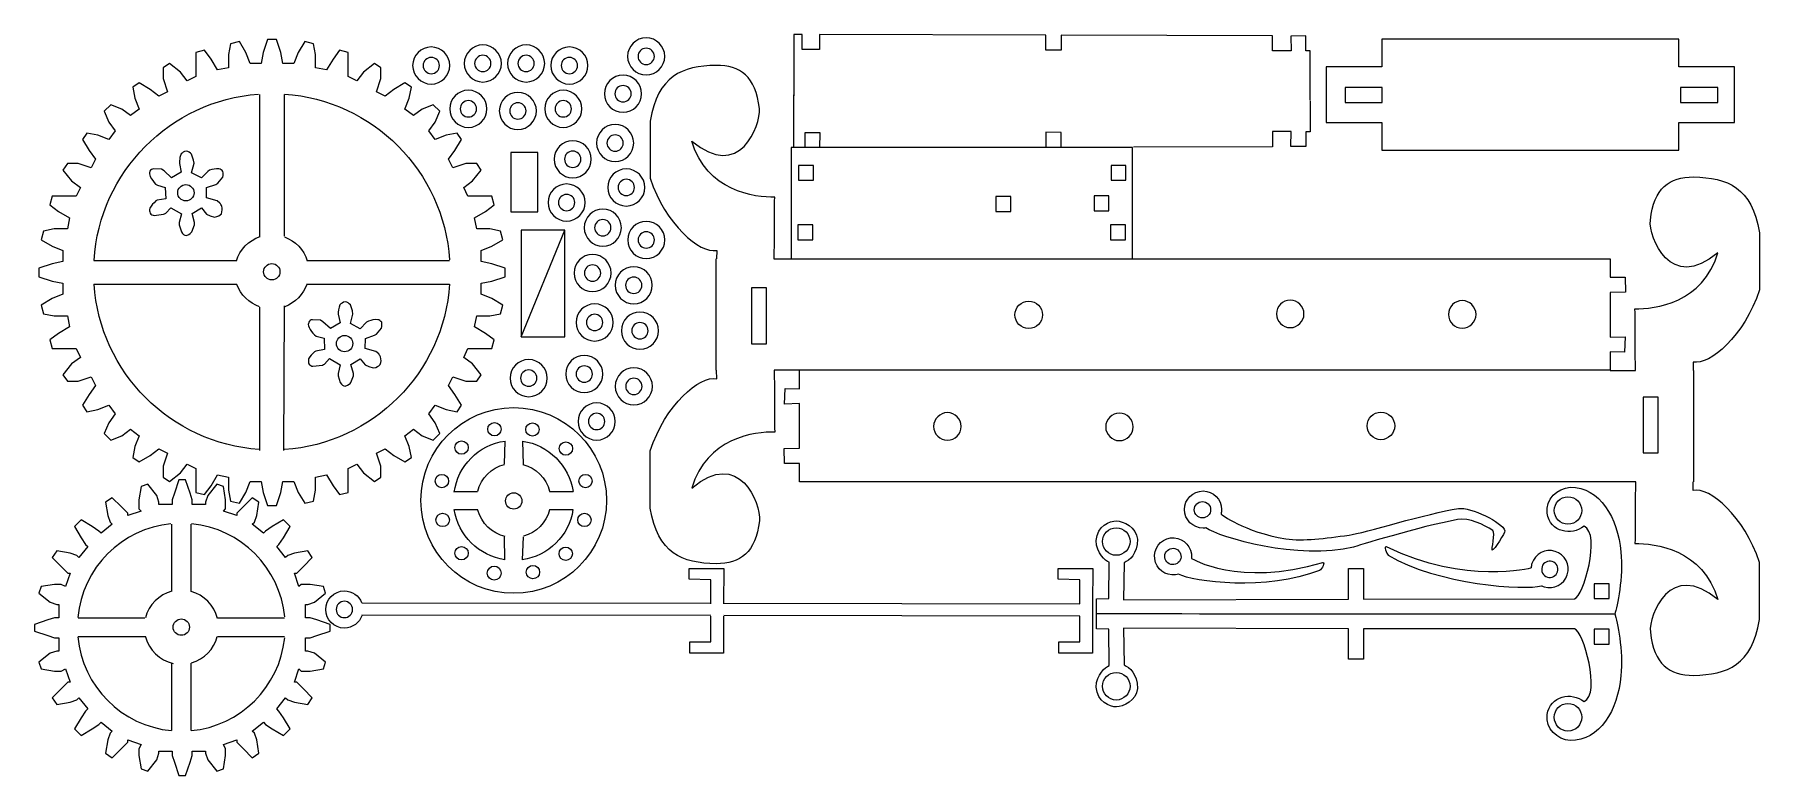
# Model space of a CAD drawing. Header units: inches. Extents: x -11.8 to 11.5, y -1.1 to 8.8.
import ezdxf

# ---------------------------------------------------------------- set-up
doc = ezdxf.new("R2010")
doc.units = ezdxf.units.IN
doc.header["$MEASUREMENT"] = 0
doc.layers.add('Layer 1', color=7, linetype='Continuous')

msp = doc.modelspace()

# ---------------------------------------------------------------- linework, layer by layer
at = {"layer": 'Layer 1', "color": 250, "lineweight": 9}
for points in [[(-5.355, 6.454), (-4.994, 6.454), (-4.994, 7.254), (-5.355, 7.254), (-5.355, 6.454)], [(-5.216, 4.77), (-4.628, 4.77), (-4.628, 6.206), (-5.216, 6.206), (-5.216, 4.77)], [(9.236, 1.244), (9.436, 1.244), (9.436, 1.444), (9.236, 1.444), (9.236, 1.244)], [(9.236, 0.633), (9.436, 0.633), (9.436, 0.833), (9.236, 0.833), (9.236, 0.633)]]:
    msp.add_lwpolyline(points, close=True, dxfattribs=at)
for centre, major_axis, ratio in [((-9.733, 6.71), (0, 0.11), 1), ((-8.575, 5.646), (0, 0.11), 1), ((-7.595, 4.679), (0, 0.11), 1), ((-5.317, 2.567), (0, 1.251), 0.999094), ((-5.576, 3.526), (0, 0.09), 1), ((-5.065, 3.522), (0, 0.09), 1), ((-6.02, 3.279), (0, 0.09), 1), ((-4.614, 3.265), (0, 0.09), 1), ((-6.284, 2.828), (0, 0.09), 1), ((-4.35, 2.828), (0, 0.09), 1), ((-5.317, 2.56), (0, 0.11), 1), ((8.883, 2.431), (0, 0.185), 1), ((-6.274, 2.304), (0, 0.09), 1), ((-4.364, 2.304), (0, 0.09), 1), ((3.96, 2.441), (0, 0.11), 1), ((2.799, 2.013), (0, 0.185), 1), ((-6.02, 1.856), (0, 0.09), 1), ((-4.617, 1.849), (0, 0.09), 1), ((-5.579, 1.588), (0, 0.095), 0.984376), ((-5.058, 1.602), (0, 0.09), 1), ((-9.794, 0.86), (0, 0.11), 1), ((2.799, 0.064), (0, 0.185), 1), ((8.883, -0.354), (0, 0.185), 1)]:
    msp.add_ellipse(centre, major_axis=major_axis, ratio=ratio, dxfattribs=at)
for points, knots in [([(5.412, 7.956), (5.412, 7.956), (5.412, 8.623), (5.412, 8.623), (5.412, 8.623), (5.412, 8.623), (5.353, 8.623), (5.353, 8.623), (5.353, 8.623), (5.353, 8.623), (5.352, 8.825), (5.352, 8.825), (5.352, 8.825), (5.352, 8.825), (5.149, 8.821), (5.149, 8.821), (5.149, 8.821), (5.149, 8.821), (5.153, 8.621), (5.153, 8.621), (5.153, 8.621), (5.153, 8.621), (4.905, 8.621), (4.905, 8.621), (4.905, 8.621), (4.905, 8.621), (4.903, 8.826), (4.903, 8.826), (4.903, 8.826), (4.903, 8.826), (2.057, 8.833), (2.057, 8.833), (2.057, 8.833), (2.057, 8.833), (2.057, 8.633), (2.057, 8.633), (2.057, 8.633), (2.057, 8.633), (1.849, 8.629), (1.849, 8.629), (1.849, 8.629), (1.849, 8.629), (1.849, 8.834), (1.849, 8.834), (1.849, 8.834), (1.849, 8.834), (-1.198, 8.841), (-1.198, 8.841), (-1.198, 8.841), (-1.198, 8.841), (-1.198, 8.638), (-1.198, 8.638), (-1.198, 8.638), (-1.198, 8.638), (-1.43, 8.64), (-1.43, 8.64), (-1.43, 8.64), (-1.43, 8.64), (-1.431, 8.842), (-1.431, 8.842), (-1.431, 8.842), (-1.431, 8.842), (-1.544, 8.842), (-1.544, 8.842), (-1.544, 8.842), (-1.544, 8.842), (-1.544, 8.018), (-1.544, 8.018)], [0, 0, 0, 0, 0.055556, 0.055556, 0.055556, 0.055556, 0.111111, 0.111111, 0.111111, 0.111111, 0.166667, 0.166667, 0.166667, 0.166667, 0.222222, 0.222222, 0.222222, 0.222222, 0.277778, 0.277778, 0.277778, 0.277778, 0.333333, 0.333333, 0.333333, 0.333333, 0.388889, 0.388889, 0.388889, 0.388889, 0.444444, 0.444444, 0.444444, 0.444444, 0.5, 0.5, 0.5, 0.5, 0.555556, 0.555556, 0.555556, 0.555556, 0.611111, 0.611111, 0.611111, 0.611111, 0.666667, 0.666667, 0.666667, 0.666667, 0.722222, 0.722222, 0.722222, 0.722222, 0.777778, 0.777778, 0.777778, 0.777778, 0.833333, 0.833333, 0.833333, 0.833333, 0.888889, 0.888889, 0.888889, 0.888889, 1, 1, 1, 1]), ([(-6.678, 8.424), (-6.678, 8.562), (-6.566, 8.674), (-6.428, 8.674), (-6.428, 8.674), (-6.29, 8.674), (-6.178, 8.562), (-6.178, 8.424), (-6.178, 8.424), (-6.178, 8.286), (-6.29, 8.174), (-6.428, 8.174), (-6.428, 8.174), (-6.566, 8.174), (-6.678, 8.286), (-6.678, 8.424)], [0, 0, 0, 0, 0.2, 0.2, 0.2, 0.2, 0.4, 0.4, 0.4, 0.4, 0.6, 0.6, 0.6, 0.6, 1, 1, 1, 1]), ([(-5.983, 8.452), (-5.983, 8.59), (-5.871, 8.702), (-5.733, 8.702), (-5.733, 8.702), (-5.595, 8.702), (-5.483, 8.59), (-5.483, 8.452), (-5.483, 8.452), (-5.483, 8.314), (-5.595, 8.202), (-5.733, 8.202), (-5.733, 8.202), (-5.871, 8.202), (-5.983, 8.314), (-5.983, 8.452)], [0, 0, 0, 0, 0.2, 0.2, 0.2, 0.2, 0.4, 0.4, 0.4, 0.4, 0.6, 0.6, 0.6, 0.6, 1, 1, 1, 1]), ([(-5.4, 8.452), (-5.4, 8.59), (-5.288, 8.702), (-5.15, 8.702), (-5.15, 8.702), (-5.012, 8.702), (-4.9, 8.59), (-4.9, 8.452), (-4.9, 8.452), (-4.9, 8.314), (-5.012, 8.202), (-5.15, 8.202), (-5.15, 8.202), (-5.288, 8.202), (-5.4, 8.314), (-5.4, 8.452)], [0, 0, 0, 0, 0.2, 0.2, 0.2, 0.2, 0.4, 0.4, 0.4, 0.4, 0.6, 0.6, 0.6, 0.6, 1, 1, 1, 1]), ([(-4.817, 8.424), (-4.817, 8.562), (-4.705, 8.674), (-4.567, 8.674), (-4.567, 8.674), (-4.428, 8.674), (-4.317, 8.562), (-4.317, 8.424), (-4.317, 8.424), (-4.317, 8.286), (-4.428, 8.174), (-4.567, 8.174), (-4.567, 8.174), (-4.705, 8.174), (-4.817, 8.286), (-4.817, 8.424)], [0, 0, 0, 0, 0.2, 0.2, 0.2, 0.2, 0.4, 0.4, 0.4, 0.4, 0.6, 0.6, 0.6, 0.6, 1, 1, 1, 1]), ([(-3.783, 8.547), (-3.783, 8.685), (-3.671, 8.797), (-3.533, 8.797), (-3.533, 8.797), (-3.395, 8.797), (-3.283, 8.685), (-3.283, 8.547), (-3.283, 8.547), (-3.283, 8.409), (-3.395, 8.297), (-3.533, 8.297), (-3.533, 8.297), (-3.671, 8.297), (-3.783, 8.409), (-3.783, 8.547)], [0, 0, 0, 0, 0.2, 0.2, 0.2, 0.2, 0.4, 0.4, 0.4, 0.4, 0.6, 0.6, 0.6, 0.6, 1, 1, 1, 1]), ([(-3.643, 8.547), (-3.643, 8.608), (-3.594, 8.657), (-3.533, 8.657), (-3.533, 8.657), (-3.472, 8.657), (-3.423, 8.608), (-3.423, 8.547), (-3.423, 8.547), (-3.423, 8.486), (-3.472, 8.437), (-3.533, 8.437), (-3.533, 8.437), (-3.594, 8.437), (-3.643, 8.486), (-3.643, 8.547)], [0, 0, 0, 0, 0.2, 0.2, 0.2, 0.2, 0.4, 0.4, 0.4, 0.4, 0.6, 0.6, 0.6, 0.6, 1, 1, 1, 1]), ([(5.626, 7.658), (5.626, 7.658), (5.626, 8.408), (5.626, 8.408), (5.626, 8.408), (5.626, 8.408), (6.376, 8.408), (6.376, 8.408), (6.376, 8.408), (6.376, 8.408), (6.376, 8.78), (6.376, 8.78), (6.376, 8.78), (6.376, 8.78), (10.376, 8.78), (10.376, 8.78), (10.376, 8.78), (10.376, 8.78), (10.376, 8.408), (10.376, 8.408), (10.376, 8.408), (10.376, 8.408), (11.126, 8.408), (11.126, 8.408), (11.126, 8.408), (11.126, 8.408), (11.126, 7.658), (11.126, 7.658), (11.126, 7.658), (11.126, 7.658), (10.376, 7.658), (10.376, 7.658), (10.376, 7.658), (10.376, 7.658), (10.376, 7.286), (10.376, 7.286), (10.376, 7.286), (10.376, 7.286), (6.376, 7.286), (6.376, 7.286), (6.376, 7.286), (6.376, 7.286), (6.376, 7.658), (6.376, 7.658), (6.376, 7.658), (6.376, 7.658), (5.626, 7.658), (5.626, 7.658)], [0, 0, 0, 0, 0.076923, 0.076923, 0.076923, 0.076923, 0.153846, 0.153846, 0.153846, 0.153846, 0.230769, 0.230769, 0.230769, 0.230769, 0.307692, 0.307692, 0.307692, 0.307692, 0.384615, 0.384615, 0.384615, 0.384615, 0.461538, 0.461538, 0.461538, 0.461538, 0.538462, 0.538462, 0.538462, 0.538462, 0.615385, 0.615385, 0.615385, 0.615385, 0.692308, 0.692308, 0.692308, 0.692308, 0.769231, 0.769231, 0.769231, 0.769231, 0.846154, 0.846154, 0.846154, 0.846154, 1, 1, 1, 1]), ([(-6.538, 8.424), (-6.538, 8.485), (-6.488, 8.534), (-6.428, 8.534), (-6.428, 8.534), (-6.367, 8.534), (-6.318, 8.485), (-6.318, 8.424), (-6.318, 8.424), (-6.318, 8.363), (-6.367, 8.314), (-6.428, 8.314), (-6.428, 8.314), (-6.488, 8.314), (-6.538, 8.363), (-6.538, 8.424)], [0, 0, 0, 0, 0.2, 0.2, 0.2, 0.2, 0.4, 0.4, 0.4, 0.4, 0.6, 0.6, 0.6, 0.6, 1, 1, 1, 1]), ([(-5.843, 8.452), (-5.843, 8.513), (-5.794, 8.562), (-5.733, 8.562), (-5.733, 8.562), (-5.672, 8.562), (-5.623, 8.513), (-5.623, 8.452), (-5.623, 8.452), (-5.623, 8.391), (-5.672, 8.342), (-5.733, 8.342), (-5.733, 8.342), (-5.794, 8.342), (-5.843, 8.391), (-5.843, 8.452)], [0, 0, 0, 0, 0.2, 0.2, 0.2, 0.2, 0.4, 0.4, 0.4, 0.4, 0.6, 0.6, 0.6, 0.6, 1, 1, 1, 1]), ([(-5.26, 8.452), (-5.26, 8.513), (-5.211, 8.562), (-5.15, 8.562), (-5.15, 8.562), (-5.089, 8.562), (-5.04, 8.513), (-5.04, 8.452), (-5.04, 8.452), (-5.04, 8.391), (-5.089, 8.342), (-5.15, 8.342), (-5.15, 8.342), (-5.211, 8.342), (-5.26, 8.391), (-5.26, 8.452)], [0, 0, 0, 0, 0.2, 0.2, 0.2, 0.2, 0.4, 0.4, 0.4, 0.4, 0.6, 0.6, 0.6, 0.6, 1, 1, 1, 1]), ([(-4.677, 8.424), (-4.677, 8.485), (-4.627, 8.534), (-4.567, 8.534), (-4.567, 8.534), (-4.506, 8.534), (-4.457, 8.485), (-4.457, 8.424), (-4.457, 8.424), (-4.457, 8.363), (-4.506, 8.314), (-4.567, 8.314), (-4.567, 8.314), (-4.627, 8.314), (-4.677, 8.363), (-4.677, 8.424)], [0, 0, 0, 0, 0.2, 0.2, 0.2, 0.2, 0.4, 0.4, 0.4, 0.4, 0.6, 0.6, 0.6, 0.6, 1, 1, 1, 1]), ([(-1.809, 5.82), (-1.803, 6.118), (-1.808, 6.353), (-1.802, 6.652), (-1.802, 6.652), (-2.064, 6.644), (-2.725, 6.73), (-2.917, 7.406), (-2.917, 7.406), (-2.276, 6.865), (-1.989, 7.613), (-2.008, 7.846), (-2.008, 7.846), (-2.058, 8.277), (-2.266, 8.426), (-2.59, 8.426), (-2.59, 8.426), (-3.05, 8.417), (-3.377, 8.287), (-3.479, 7.676), (-3.479, 7.676), (-3.479, 7.419), (-3.479, 7.162), (-3.479, 6.905), (-3.479, 6.905), (-3.274, 6.284), (-2.811, 5.887), (-2.583, 5.935), (-2.583, 5.935), (-2.583, 5.935), (-2.585, 5.82), (-2.585, 5.82)], [0, 0, 0, 0, 0.111111, 0.111111, 0.111111, 0.111111, 0.222222, 0.222222, 0.222222, 0.222222, 0.333333, 0.333333, 0.333333, 0.333333, 0.444444, 0.444444, 0.444444, 0.444444, 0.555556, 0.555556, 0.555556, 0.555556, 0.666667, 0.666667, 0.666667, 0.666667, 0.777778, 0.777778, 0.777778, 0.777778, 1, 1, 1, 1]), ([(-4.095, 8.044), (-4.095, 8.182), (-3.983, 8.294), (-3.845, 8.294), (-3.845, 8.294), (-3.707, 8.294), (-3.595, 8.182), (-3.595, 8.044), (-3.595, 8.044), (-3.595, 7.906), (-3.707, 7.794), (-3.845, 7.794), (-3.845, 7.794), (-3.983, 7.794), (-4.095, 7.906), (-4.095, 8.044)], [0, 0, 0, 0, 0.2, 0.2, 0.2, 0.2, 0.4, 0.4, 0.4, 0.4, 0.6, 0.6, 0.6, 0.6, 1, 1, 1, 1]), ([(-3.955, 8.044), (-3.955, 8.105), (-3.906, 8.154), (-3.845, 8.154), (-3.845, 8.154), (-3.785, 8.154), (-3.735, 8.105), (-3.735, 8.044), (-3.735, 8.044), (-3.735, 7.983), (-3.785, 7.934), (-3.845, 7.934), (-3.845, 7.934), (-3.906, 7.934), (-3.955, 7.983), (-3.955, 8.044)], [0, 0, 0, 0, 0.2, 0.2, 0.2, 0.2, 0.4, 0.4, 0.4, 0.4, 0.6, 0.6, 0.6, 0.6, 1, 1, 1, 1]), ([(-6.178, 7.841), (-6.178, 7.979), (-6.066, 8.091), (-5.928, 8.091), (-5.928, 8.091), (-5.79, 8.091), (-5.678, 7.979), (-5.678, 7.841), (-5.678, 7.841), (-5.678, 7.703), (-5.79, 7.591), (-5.928, 7.591), (-5.928, 7.591), (-6.066, 7.591), (-6.178, 7.703), (-6.178, 7.841)], [0, 0, 0, 0, 0.2, 0.2, 0.2, 0.2, 0.4, 0.4, 0.4, 0.4, 0.6, 0.6, 0.6, 0.6, 1, 1, 1, 1]), ([(-6.038, 7.841), (-6.038, 7.901), (-5.988, 7.951), (-5.928, 7.951), (-5.928, 7.951), (-5.867, 7.951), (-5.818, 7.901), (-5.818, 7.841), (-5.818, 7.841), (-5.818, 7.78), (-5.867, 7.731), (-5.928, 7.731), (-5.928, 7.731), (-5.988, 7.731), (-6.038, 7.78), (-6.038, 7.841)], [0, 0, 0, 0, 0.2, 0.2, 0.2, 0.2, 0.4, 0.4, 0.4, 0.4, 0.6, 0.6, 0.6, 0.6, 1, 1, 1, 1]), ([(-5.511, 7.813), (-5.511, 7.951), (-5.399, 8.063), (-5.261, 8.063), (-5.261, 8.063), (-5.123, 8.063), (-5.011, 7.951), (-5.011, 7.813), (-5.011, 7.813), (-5.011, 7.675), (-5.123, 7.563), (-5.261, 7.563), (-5.261, 7.563), (-5.399, 7.563), (-5.511, 7.675), (-5.511, 7.813)], [0, 0, 0, 0, 0.2, 0.2, 0.2, 0.2, 0.4, 0.4, 0.4, 0.4, 0.6, 0.6, 0.6, 0.6, 1, 1, 1, 1]), ([(-5.371, 7.813), (-5.371, 7.874), (-5.322, 7.923), (-5.261, 7.923), (-5.261, 7.923), (-5.2, 7.923), (-5.151, 7.874), (-5.151, 7.813), (-5.151, 7.813), (-5.151, 7.752), (-5.2, 7.703), (-5.261, 7.703), (-5.261, 7.703), (-5.322, 7.703), (-5.371, 7.752), (-5.371, 7.813)], [0, 0, 0, 0, 0.2, 0.2, 0.2, 0.2, 0.4, 0.4, 0.4, 0.4, 0.6, 0.6, 0.6, 0.6, 1, 1, 1, 1]), ([(-4.9, 7.841), (-4.9, 7.979), (-4.788, 8.091), (-4.65, 8.091), (-4.65, 8.091), (-4.512, 8.091), (-4.4, 7.979), (-4.4, 7.841), (-4.4, 7.841), (-4.4, 7.703), (-4.512, 7.591), (-4.65, 7.591), (-4.65, 7.591), (-4.788, 7.591), (-4.9, 7.703), (-4.9, 7.841)], [0, 0, 0, 0, 0.2, 0.2, 0.2, 0.2, 0.4, 0.4, 0.4, 0.4, 0.6, 0.6, 0.6, 0.6, 1, 1, 1, 1]), ([(-4.76, 7.841), (-4.76, 7.901), (-4.711, 7.951), (-4.65, 7.951), (-4.65, 7.951), (-4.589, 7.951), (-4.54, 7.901), (-4.54, 7.841), (-4.54, 7.841), (-4.54, 7.78), (-4.589, 7.731), (-4.65, 7.731), (-4.65, 7.731), (-4.711, 7.731), (-4.76, 7.78), (-4.76, 7.841)], [0, 0, 0, 0, 0.2, 0.2, 0.2, 0.2, 0.4, 0.4, 0.4, 0.4, 0.6, 0.6, 0.6, 0.6, 1, 1, 1, 1]), ([(5.412, 7.948), (5.412, 7.948), (5.412, 7.533), (5.412, 7.533), (5.412, 7.533), (5.412, 7.533), (5.353, 7.533), (5.353, 7.533), (5.353, 7.533), (5.353, 7.533), (5.352, 7.332), (5.352, 7.332), (5.352, 7.332), (5.352, 7.332), (5.149, 7.335), (5.149, 7.335), (5.149, 7.335), (5.149, 7.335), (5.153, 7.535), (5.153, 7.535), (5.153, 7.535), (5.153, 7.535), (4.905, 7.535), (4.905, 7.535), (4.905, 7.535), (4.905, 7.535), (4.903, 7.33), (4.903, 7.33), (4.903, 7.33), (4.903, 7.33), (3.03, 7.325), (3.03, 7.325)], [0, 0, 0, 0, 0.111111, 0.111111, 0.111111, 0.111111, 0.222222, 0.222222, 0.222222, 0.222222, 0.333333, 0.333333, 0.333333, 0.333333, 0.444444, 0.444444, 0.444444, 0.444444, 0.555556, 0.555556, 0.555556, 0.555556, 0.666667, 0.666667, 0.666667, 0.666667, 0.777778, 0.777778, 0.777778, 0.777778, 1, 1, 1, 1]), ([(5.88, 7.927), (5.88, 7.927), (5.88, 8.127), (5.88, 8.127), (5.88, 8.127), (5.88, 8.127), (6.38, 8.127), (6.38, 8.127), (6.38, 8.127), (6.38, 8.127), (6.38, 7.927), (6.38, 7.927), (6.38, 7.927), (6.38, 7.927), (5.88, 7.927), (5.88, 7.927)], [0, 0, 0, 0, 0.2, 0.2, 0.2, 0.2, 0.4, 0.4, 0.4, 0.4, 0.6, 0.6, 0.6, 0.6, 1, 1, 1, 1]), ([(10.4, 7.927), (10.4, 7.927), (10.4, 8.127), (10.4, 8.127), (10.4, 8.127), (10.4, 8.127), (10.9, 8.127), (10.9, 8.127), (10.9, 8.127), (10.9, 8.127), (10.9, 7.927), (10.9, 7.927), (10.9, 7.927), (10.9, 7.927), (10.4, 7.927), (10.4, 7.927)], [0, 0, 0, 0, 0.2, 0.2, 0.2, 0.2, 0.4, 0.4, 0.4, 0.4, 0.6, 0.6, 0.6, 0.6, 1, 1, 1, 1]), ([(-4.201, 7.38), (-4.201, 7.518), (-4.089, 7.63), (-3.951, 7.63), (-3.951, 7.63), (-3.813, 7.63), (-3.701, 7.518), (-3.701, 7.38), (-3.701, 7.38), (-3.701, 7.242), (-3.813, 7.13), (-3.951, 7.13), (-3.951, 7.13), (-4.089, 7.13), (-4.201, 7.242), (-4.201, 7.38)], [0, 0, 0, 0, 0.2, 0.2, 0.2, 0.2, 0.4, 0.4, 0.4, 0.4, 0.6, 0.6, 0.6, 0.6, 1, 1, 1, 1]), ([(-4.061, 7.38), (-4.061, 7.441), (-4.012, 7.49), (-3.951, 7.49), (-3.951, 7.49), (-3.89, 7.49), (-3.841, 7.441), (-3.841, 7.38), (-3.841, 7.38), (-3.841, 7.32), (-3.89, 7.27), (-3.951, 7.27), (-3.951, 7.27), (-4.012, 7.27), (-4.061, 7.32), (-4.061, 7.38)], [0, 0, 0, 0, 0.2, 0.2, 0.2, 0.2, 0.4, 0.4, 0.4, 0.4, 0.6, 0.6, 0.6, 0.6, 1, 1, 1, 1]), ([(-1.194, 7.315), (-1.194, 7.315), (-1.19, 7.518), (-1.19, 7.518), (-1.19, 7.518), (-1.19, 7.518), (-1.398, 7.516), (-1.398, 7.516), (-1.398, 7.516), (-1.398, 7.516), (-1.395, 7.315), (-1.395, 7.315)], [0, 0, 0, 0, 0.25, 0.25, 0.25, 0.25, 0.5, 0.5, 0.5, 0.5, 1, 1, 1, 1]), ([(2.057, 7.323), (2.057, 7.323), (2.057, 7.523), (2.057, 7.523), (2.057, 7.523), (2.057, 7.523), (1.849, 7.528), (1.849, 7.528), (1.849, 7.528), (1.849, 7.528), (1.849, 7.323), (1.849, 7.323)], [0, 0, 0, 0, 0.25, 0.25, 0.25, 0.25, 0.5, 0.5, 0.5, 0.5, 1, 1, 1, 1]), ([(-4.772, 7.162), (-4.772, 7.3), (-4.66, 7.412), (-4.522, 7.412), (-4.522, 7.412), (-4.384, 7.412), (-4.272, 7.3), (-4.272, 7.162), (-4.272, 7.162), (-4.272, 7.024), (-4.384, 6.912), (-4.522, 6.912), (-4.522, 6.912), (-4.66, 6.912), (-4.772, 7.024), (-4.772, 7.162)], [0, 0, 0, 0, 0.2, 0.2, 0.2, 0.2, 0.4, 0.4, 0.4, 0.4, 0.6, 0.6, 0.6, 0.6, 1, 1, 1, 1]), ([(-4.632, 7.162), (-4.632, 7.223), (-4.582, 7.272), (-4.522, 7.272), (-4.522, 7.272), (-4.461, 7.272), (-4.412, 7.223), (-4.412, 7.162), (-4.412, 7.162), (-4.412, 7.101), (-4.461, 7.052), (-4.522, 7.052), (-4.522, 7.052), (-4.582, 7.052), (-4.632, 7.101), (-4.632, 7.162)], [0, 0, 0, 0, 0.2, 0.2, 0.2, 0.2, 0.4, 0.4, 0.4, 0.4, 0.6, 0.6, 0.6, 0.6, 1, 1, 1, 1]), ([(-1.582, 5.821), (-1.582, 5.821), (-1.582, 7.321), (-1.582, 7.321), (-1.582, 7.321), (-1.582, 7.321), (3.018, 7.321), (3.018, 7.321), (3.018, 7.321), (3.018, 7.321), (3.018, 5.821), (3.018, 5.821), (3.018, 5.821), (3.018, 5.821), (-1.582, 5.821), (-1.582, 5.821)], [0, 0, 0, 0, 0.2, 0.2, 0.2, 0.2, 0.4, 0.4, 0.4, 0.4, 0.6, 0.6, 0.6, 0.6, 1, 1, 1, 1]), ([(-4.051, 6.782), (-4.051, 6.92), (-3.939, 7.032), (-3.801, 7.032), (-3.801, 7.032), (-3.663, 7.032), (-3.551, 6.92), (-3.551, 6.782), (-3.551, 6.782), (-3.551, 6.644), (-3.663, 6.532), (-3.801, 6.532), (-3.801, 6.532), (-3.939, 6.532), (-4.051, 6.644), (-4.051, 6.782)], [0, 0, 0, 0, 0.2, 0.2, 0.2, 0.2, 0.4, 0.4, 0.4, 0.4, 0.6, 0.6, 0.6, 0.6, 1, 1, 1, 1]), ([(-1.481, 6.879), (-1.481, 6.879), (-1.481, 7.079), (-1.481, 7.079), (-1.481, 7.079), (-1.481, 7.079), (-1.281, 7.079), (-1.281, 7.079), (-1.281, 7.079), (-1.281, 7.079), (-1.281, 6.879), (-1.281, 6.879), (-1.281, 6.879), (-1.281, 6.879), (-1.481, 6.879), (-1.481, 6.879)], [0, 0, 0, 0, 0.2, 0.2, 0.2, 0.2, 0.4, 0.4, 0.4, 0.4, 0.6, 0.6, 0.6, 0.6, 1, 1, 1, 1]), ([(2.729, 6.879), (2.729, 6.879), (2.729, 7.079), (2.729, 7.079), (2.729, 7.079), (2.729, 7.079), (2.929, 7.079), (2.929, 7.079), (2.929, 7.079), (2.929, 7.079), (2.929, 6.879), (2.929, 6.879), (2.929, 6.879), (2.929, 6.879), (2.729, 6.879), (2.729, 6.879)], [0, 0, 0, 0, 0.2, 0.2, 0.2, 0.2, 0.4, 0.4, 0.4, 0.4, 0.6, 0.6, 0.6, 0.6, 1, 1, 1, 1]), ([(-4.855, 6.579), (-4.855, 6.717), (-4.743, 6.829), (-4.605, 6.829), (-4.605, 6.829), (-4.467, 6.829), (-4.355, 6.717), (-4.355, 6.579), (-4.355, 6.579), (-4.355, 6.441), (-4.467, 6.329), (-4.605, 6.329), (-4.605, 6.329), (-4.743, 6.329), (-4.855, 6.441), (-4.855, 6.579)], [0, 0, 0, 0, 0.2, 0.2, 0.2, 0.2, 0.4, 0.4, 0.4, 0.4, 0.6, 0.6, 0.6, 0.6, 1, 1, 1, 1]), ([(-3.911, 6.782), (-3.911, 6.843), (-3.861, 6.892), (-3.801, 6.892), (-3.801, 6.892), (-3.74, 6.892), (-3.691, 6.843), (-3.691, 6.782), (-3.691, 6.782), (-3.691, 6.721), (-3.74, 6.672), (-3.801, 6.672), (-3.801, 6.672), (-3.861, 6.672), (-3.911, 6.721), (-3.911, 6.782)], [0, 0, 0, 0, 0.2, 0.2, 0.2, 0.2, 0.4, 0.4, 0.4, 0.4, 0.6, 0.6, 0.6, 0.6, 1, 1, 1, 1]), ([(9.792, 4.316), (9.786, 4.615), (9.791, 4.85), (9.785, 5.149), (9.785, 5.149), (10.047, 5.141), (10.709, 5.227), (10.901, 5.902), (10.901, 5.902), (10.259, 5.362), (9.972, 6.109), (9.992, 6.343), (9.992, 6.343), (10.041, 6.773), (10.249, 6.923), (10.573, 6.923), (10.573, 6.923), (11.033, 6.914), (11.36, 6.784), (11.462, 6.173), (11.462, 6.173), (11.462, 5.916), (11.462, 5.659), (11.462, 5.402), (11.462, 5.402), (11.257, 4.781), (10.794, 4.384), (10.567, 4.431), (10.567, 4.431), (10.567, 4.431), (10.568, 4.316), (10.568, 4.316)], [0, 0, 0, 0, 0.111111, 0.111111, 0.111111, 0.111111, 0.222222, 0.222222, 0.222222, 0.222222, 0.333333, 0.333333, 0.333333, 0.333333, 0.444444, 0.444444, 0.444444, 0.444444, 0.555556, 0.555556, 0.555556, 0.555556, 0.666667, 0.666667, 0.666667, 0.666667, 0.777778, 0.777778, 0.777778, 0.777778, 1, 1, 1, 1]), ([(-4.715, 6.579), (-4.715, 6.639), (-4.666, 6.689), (-4.605, 6.689), (-4.605, 6.689), (-4.544, 6.689), (-4.495, 6.639), (-4.495, 6.579), (-4.495, 6.579), (-4.495, 6.518), (-4.544, 6.469), (-4.605, 6.469), (-4.605, 6.469), (-4.666, 6.469), (-4.715, 6.518), (-4.715, 6.579)], [0, 0, 0, 0, 0.2, 0.2, 0.2, 0.2, 0.4, 0.4, 0.4, 0.4, 0.6, 0.6, 0.6, 0.6, 1, 1, 1, 1]), ([(1.177, 6.46), (1.177, 6.46), (1.177, 6.66), (1.177, 6.66), (1.177, 6.66), (1.177, 6.66), (1.377, 6.66), (1.377, 6.66), (1.377, 6.66), (1.377, 6.66), (1.377, 6.46), (1.377, 6.46), (1.377, 6.46), (1.377, 6.46), (1.177, 6.46), (1.177, 6.46)], [0, 0, 0, 0, 0.2, 0.2, 0.2, 0.2, 0.4, 0.4, 0.4, 0.4, 0.6, 0.6, 0.6, 0.6, 1, 1, 1, 1]), ([(2.5, 6.467), (2.5, 6.467), (2.5, 6.667), (2.5, 6.667), (2.5, 6.667), (2.5, 6.667), (2.7, 6.667), (2.7, 6.667), (2.7, 6.667), (2.7, 6.667), (2.7, 6.467), (2.7, 6.467), (2.7, 6.467), (2.7, 6.467), (2.5, 6.467), (2.5, 6.467)], [0, 0, 0, 0, 0.2, 0.2, 0.2, 0.2, 0.4, 0.4, 0.4, 0.4, 0.6, 0.6, 0.6, 0.6, 1, 1, 1, 1]), ([(-4.367, 6.24), (-4.367, 6.378), (-4.255, 6.49), (-4.117, 6.49), (-4.117, 6.49), (-3.979, 6.49), (-3.867, 6.378), (-3.867, 6.24), (-3.867, 6.24), (-3.867, 6.102), (-3.979, 5.99), (-4.117, 5.99), (-4.117, 5.99), (-4.255, 5.99), (-4.367, 6.102), (-4.367, 6.24)], [0, 0, 0, 0, 0.2, 0.2, 0.2, 0.2, 0.4, 0.4, 0.4, 0.4, 0.6, 0.6, 0.6, 0.6, 1, 1, 1, 1]), ([(-4.227, 6.24), (-4.227, 6.301), (-4.177, 6.35), (-4.117, 6.35), (-4.117, 6.35), (-4.056, 6.35), (-4.007, 6.301), (-4.007, 6.24), (-4.007, 6.24), (-4.007, 6.18), (-4.056, 6.13), (-4.117, 6.13), (-4.117, 6.13), (-4.177, 6.13), (-4.227, 6.18), (-4.227, 6.24)], [0, 0, 0, 0, 0.2, 0.2, 0.2, 0.2, 0.4, 0.4, 0.4, 0.4, 0.6, 0.6, 0.6, 0.6, 1, 1, 1, 1]), ([(-3.782, 6.075), (-3.782, 6.213), (-3.67, 6.325), (-3.532, 6.325), (-3.532, 6.325), (-3.394, 6.325), (-3.282, 6.213), (-3.282, 6.075), (-3.282, 6.075), (-3.282, 5.937), (-3.394, 5.825), (-3.532, 5.825), (-3.532, 5.825), (-3.67, 5.825), (-3.782, 5.937), (-3.782, 6.075)], [0, 0, 0, 0, 0.2, 0.2, 0.2, 0.2, 0.4, 0.4, 0.4, 0.4, 0.6, 0.6, 0.6, 0.6, 1, 1, 1, 1]), ([(-1.488, 6.078), (-1.488, 6.078), (-1.488, 6.278), (-1.488, 6.278), (-1.488, 6.278), (-1.488, 6.278), (-1.288, 6.278), (-1.288, 6.278), (-1.288, 6.278), (-1.288, 6.278), (-1.288, 6.078), (-1.288, 6.078), (-1.288, 6.078), (-1.288, 6.078), (-1.488, 6.078), (-1.488, 6.078)], [0, 0, 0, 0, 0.2, 0.2, 0.2, 0.2, 0.4, 0.4, 0.4, 0.4, 0.6, 0.6, 0.6, 0.6, 1, 1, 1, 1]), ([(2.722, 6.078), (2.722, 6.078), (2.722, 6.278), (2.722, 6.278), (2.722, 6.278), (2.722, 6.278), (2.922, 6.278), (2.922, 6.278), (2.922, 6.278), (2.922, 6.278), (2.922, 6.078), (2.922, 6.078), (2.922, 6.078), (2.922, 6.078), (2.722, 6.078), (2.722, 6.078)], [0, 0, 0, 0, 0.2, 0.2, 0.2, 0.2, 0.4, 0.4, 0.4, 0.4, 0.6, 0.6, 0.6, 0.6, 1, 1, 1, 1]), ([(-3.642, 6.075), (-3.642, 6.136), (-3.593, 6.185), (-3.532, 6.185), (-3.532, 6.185), (-3.471, 6.185), (-3.422, 6.136), (-3.422, 6.075), (-3.422, 6.075), (-3.422, 6.014), (-3.471, 5.965), (-3.532, 5.965), (-3.532, 5.965), (-3.593, 5.965), (-3.642, 6.014), (-3.642, 6.075)], [0, 0, 0, 0, 0.2, 0.2, 0.2, 0.2, 0.4, 0.4, 0.4, 0.4, 0.6, 0.6, 0.6, 0.6, 1, 1, 1, 1]), ([(-4.505, 5.629), (-4.505, 5.767), (-4.394, 5.879), (-4.255, 5.879), (-4.255, 5.879), (-4.117, 5.879), (-4.005, 5.767), (-4.005, 5.629), (-4.005, 5.629), (-4.005, 5.491), (-4.117, 5.379), (-4.255, 5.379), (-4.255, 5.379), (-4.394, 5.379), (-4.505, 5.491), (-4.505, 5.629)], [0, 0, 0, 0, 0.2, 0.2, 0.2, 0.2, 0.4, 0.4, 0.4, 0.4, 0.6, 0.6, 0.6, 0.6, 1, 1, 1, 1]), ([(-1.812, 5.819), (-1.812, 5.819), (9.452, 5.819), (9.452, 5.819), (9.452, 5.819), (9.452, 5.819), (9.452, 5.575), (9.452, 5.575), (9.452, 5.575), (9.452, 5.575), (9.653, 5.575), (9.653, 5.575), (9.653, 5.575), (9.653, 5.575), (9.657, 5.371), (9.657, 5.371), (9.657, 5.371), (9.657, 5.371), (9.452, 5.367), (9.452, 5.367), (9.452, 5.367), (9.452, 5.367), (9.452, 4.766), (9.452, 4.766), (9.452, 4.766), (9.452, 4.766), (9.653, 4.771), (9.653, 4.771), (9.653, 4.771), (9.653, 4.771), (9.646, 4.564), (9.646, 4.564), (9.646, 4.564), (9.646, 4.564), (9.449, 4.569), (9.449, 4.569), (9.449, 4.569), (9.449, 4.569), (9.452, 4.319), (9.452, 4.319), (9.452, 4.319), (9.452, 4.319), (-1.809, 4.319), (-1.809, 4.319)], [0, 0, 0, 0, 0.083333, 0.083333, 0.083333, 0.083333, 0.166667, 0.166667, 0.166667, 0.166667, 0.25, 0.25, 0.25, 0.25, 0.333333, 0.333333, 0.333333, 0.333333, 0.416667, 0.416667, 0.416667, 0.416667, 0.5, 0.5, 0.5, 0.5, 0.583333, 0.583333, 0.583333, 0.583333, 0.666667, 0.666667, 0.666667, 0.666667, 0.75, 0.75, 0.75, 0.75, 0.833333, 0.833333, 0.833333, 0.833333, 1, 1, 1, 1]), ([(-4.365, 5.629), (-4.365, 5.69), (-4.316, 5.739), (-4.255, 5.739), (-4.255, 5.739), (-4.195, 5.739), (-4.145, 5.69), (-4.145, 5.629), (-4.145, 5.629), (-4.145, 5.569), (-4.195, 5.519), (-4.255, 5.519), (-4.255, 5.519), (-4.316, 5.519), (-4.365, 5.569), (-4.365, 5.629)], [0, 0, 0, 0, 0.2, 0.2, 0.2, 0.2, 0.4, 0.4, 0.4, 0.4, 0.6, 0.6, 0.6, 0.6, 1, 1, 1, 1]), ([(-3.95, 5.465), (-3.95, 5.603), (-3.838, 5.715), (-3.7, 5.715), (-3.7, 5.715), (-3.562, 5.715), (-3.45, 5.603), (-3.45, 5.465), (-3.45, 5.465), (-3.45, 5.327), (-3.562, 5.215), (-3.7, 5.215), (-3.7, 5.215), (-3.838, 5.215), (-3.95, 5.327), (-3.95, 5.465)], [0, 0, 0, 0, 0.2, 0.2, 0.2, 0.2, 0.4, 0.4, 0.4, 0.4, 0.6, 0.6, 0.6, 0.6, 1, 1, 1, 1]), ([(-3.81, 5.465), (-3.81, 5.526), (-3.761, 5.575), (-3.7, 5.575), (-3.7, 5.575), (-3.639, 5.575), (-3.59, 5.526), (-3.59, 5.465), (-3.59, 5.465), (-3.59, 5.404), (-3.639, 5.355), (-3.7, 5.355), (-3.7, 5.355), (-3.761, 5.355), (-3.81, 5.404), (-3.81, 5.465)], [0, 0, 0, 0, 0.2, 0.2, 0.2, 0.2, 0.4, 0.4, 0.4, 0.4, 0.6, 0.6, 0.6, 0.6, 1, 1, 1, 1]), ([(-1.913, 5.428), (-1.913, 5.428), (-1.913, 4.678), (-1.913, 4.678), (-1.913, 4.678), (-1.913, 4.678), (-2.113, 4.678), (-2.113, 4.678), (-2.113, 4.678), (-2.113, 4.678), (-2.113, 5.428), (-2.113, 5.428), (-2.113, 5.428), (-2.113, 5.428), (-1.913, 5.428), (-1.913, 5.428)], [0, 0, 0, 0, 0.2, 0.2, 0.2, 0.2, 0.4, 0.4, 0.4, 0.4, 0.6, 0.6, 0.6, 0.6, 1, 1, 1, 1]), ([(-4.477, 4.964), (-4.477, 5.102), (-4.365, 5.214), (-4.227, 5.214), (-4.227, 5.214), (-4.089, 5.214), (-3.977, 5.102), (-3.977, 4.964), (-3.977, 4.964), (-3.977, 4.826), (-4.089, 4.714), (-4.227, 4.714), (-4.227, 4.714), (-4.365, 4.714), (-4.477, 4.826), (-4.477, 4.964)], [0, 0, 0, 0, 0.2, 0.2, 0.2, 0.2, 0.4, 0.4, 0.4, 0.4, 0.6, 0.6, 0.6, 0.6, 1, 1, 1, 1]), ([(1.804, 5.067), (1.804, 5.169), (1.722, 5.252), (1.619, 5.252), (1.619, 5.252), (1.517, 5.252), (1.434, 5.169), (1.434, 5.067), (1.434, 5.067), (1.434, 4.965), (1.517, 4.882), (1.619, 4.882), (1.619, 4.882), (1.722, 4.882), (1.804, 4.965), (1.804, 5.067)], [0, 0, 0, 0, 0.2, 0.2, 0.2, 0.2, 0.4, 0.4, 0.4, 0.4, 0.6, 0.6, 0.6, 0.6, 1, 1, 1, 1]), ([(5.327, 5.079), (5.327, 4.977), (5.245, 4.894), (5.142, 4.894), (5.142, 4.894), (5.04, 4.894), (4.957, 4.977), (4.957, 5.079), (4.957, 5.079), (4.957, 5.182), (5.04, 5.264), (5.142, 5.264), (5.142, 5.264), (5.245, 5.264), (5.327, 5.182), (5.327, 5.079)], [0, 0, 0, 0, 0.2, 0.2, 0.2, 0.2, 0.4, 0.4, 0.4, 0.4, 0.6, 0.6, 0.6, 0.6, 1, 1, 1, 1]), ([(7.644, 5.073), (7.644, 4.971), (7.561, 4.888), (7.459, 4.888), (7.459, 4.888), (7.357, 4.888), (7.274, 4.971), (7.274, 5.073), (7.274, 5.073), (7.274, 5.175), (7.357, 5.258), (7.459, 5.258), (7.459, 5.258), (7.561, 5.258), (7.644, 5.175), (7.644, 5.073)], [0, 0, 0, 0, 0.2, 0.2, 0.2, 0.2, 0.4, 0.4, 0.4, 0.4, 0.6, 0.6, 0.6, 0.6, 1, 1, 1, 1]), ([(-4.337, 4.964), (-4.337, 5.024), (-4.287, 5.074), (-4.227, 5.074), (-4.227, 5.074), (-4.166, 5.074), (-4.117, 5.024), (-4.117, 4.964), (-4.117, 4.964), (-4.117, 4.903), (-4.166, 4.854), (-4.227, 4.854), (-4.227, 4.854), (-4.287, 4.854), (-4.337, 4.903), (-4.337, 4.964)], [0, 0, 0, 0, 0.2, 0.2, 0.2, 0.2, 0.4, 0.4, 0.4, 0.4, 0.6, 0.6, 0.6, 0.6, 1, 1, 1, 1]), ([(-3.867, 4.853), (-3.867, 4.991), (-3.755, 5.103), (-3.617, 5.103), (-3.617, 5.103), (-3.479, 5.103), (-3.367, 4.991), (-3.367, 4.853), (-3.367, 4.853), (-3.367, 4.715), (-3.479, 4.603), (-3.617, 4.603), (-3.617, 4.603), (-3.755, 4.603), (-3.867, 4.715), (-3.867, 4.853)], [0, 0, 0, 0, 0.2, 0.2, 0.2, 0.2, 0.4, 0.4, 0.4, 0.4, 0.6, 0.6, 0.6, 0.6, 1, 1, 1, 1]), ([(-3.727, 4.853), (-3.727, 4.913), (-3.677, 4.963), (-3.617, 4.963), (-3.617, 4.963), (-3.556, 4.963), (-3.507, 4.913), (-3.507, 4.853), (-3.507, 4.853), (-3.507, 4.792), (-3.556, 4.743), (-3.617, 4.743), (-3.617, 4.743), (-3.677, 4.743), (-3.727, 4.792), (-3.727, 4.853)], [0, 0, 0, 0, 0.2, 0.2, 0.2, 0.2, 0.4, 0.4, 0.4, 0.4, 0.6, 0.6, 0.6, 0.6, 1, 1, 1, 1]), ([(-5.365, 4.214), (-5.365, 4.352), (-5.254, 4.464), (-5.115, 4.464), (-5.115, 4.464), (-4.977, 4.464), (-4.865, 4.352), (-4.865, 4.214), (-4.865, 4.214), (-4.865, 4.076), (-4.977, 3.964), (-5.115, 3.964), (-5.115, 3.964), (-5.254, 3.964), (-5.365, 4.076), (-5.365, 4.214)], [0, 0, 0, 0, 0.2, 0.2, 0.2, 0.2, 0.4, 0.4, 0.4, 0.4, 0.6, 0.6, 0.6, 0.6, 1, 1, 1, 1]), ([(-4.617, 4.269), (-4.617, 4.407), (-4.505, 4.519), (-4.367, 4.519), (-4.367, 4.519), (-4.229, 4.519), (-4.117, 4.407), (-4.117, 4.269), (-4.117, 4.269), (-4.117, 4.131), (-4.229, 4.019), (-4.367, 4.019), (-4.367, 4.019), (-4.505, 4.019), (-4.617, 4.131), (-4.617, 4.269)], [0, 0, 0, 0, 0.2, 0.2, 0.2, 0.2, 0.4, 0.4, 0.4, 0.4, 0.6, 0.6, 0.6, 0.6, 1, 1, 1, 1]), ([(-5.225, 4.214), (-5.225, 4.274), (-5.176, 4.324), (-5.115, 4.324), (-5.115, 4.324), (-5.055, 4.324), (-5.005, 4.274), (-5.005, 4.214), (-5.005, 4.214), (-5.005, 4.153), (-5.055, 4.104), (-5.115, 4.104), (-5.115, 4.104), (-5.176, 4.104), (-5.225, 4.153), (-5.225, 4.214)], [0, 0, 0, 0, 0.2, 0.2, 0.2, 0.2, 0.4, 0.4, 0.4, 0.4, 0.6, 0.6, 0.6, 0.6, 1, 1, 1, 1]), ([(-4.477, 4.269), (-4.477, 4.33), (-4.427, 4.379), (-4.367, 4.379), (-4.367, 4.379), (-4.306, 4.379), (-4.257, 4.33), (-4.257, 4.269), (-4.257, 4.269), (-4.257, 4.209), (-4.306, 4.159), (-4.367, 4.159), (-4.367, 4.159), (-4.427, 4.159), (-4.477, 4.209), (-4.477, 4.269)], [0, 0, 0, 0, 0.2, 0.2, 0.2, 0.2, 0.4, 0.4, 0.4, 0.4, 0.6, 0.6, 0.6, 0.6, 1, 1, 1, 1]), ([(-3.949, 4.103), (-3.949, 4.241), (-3.837, 4.353), (-3.699, 4.353), (-3.699, 4.353), (-3.561, 4.353), (-3.449, 4.241), (-3.449, 4.103), (-3.449, 4.103), (-3.449, 3.965), (-3.561, 3.853), (-3.699, 3.853), (-3.699, 3.853), (-3.837, 3.853), (-3.949, 3.965), (-3.949, 4.103)], [0, 0, 0, 0, 0.2, 0.2, 0.2, 0.2, 0.4, 0.4, 0.4, 0.4, 0.6, 0.6, 0.6, 0.6, 1, 1, 1, 1]), ([(-3.809, 4.103), (-3.809, 4.163), (-3.76, 4.213), (-3.699, 4.213), (-3.699, 4.213), (-3.638, 4.213), (-3.589, 4.163), (-3.589, 4.103), (-3.589, 4.103), (-3.589, 4.042), (-3.638, 3.993), (-3.699, 3.993), (-3.699, 3.993), (-3.76, 3.993), (-3.809, 4.042), (-3.809, 4.103)], [0, 0, 0, 0, 0.2, 0.2, 0.2, 0.2, 0.4, 0.4, 0.4, 0.4, 0.6, 0.6, 0.6, 0.6, 1, 1, 1, 1]), ([(-1.809, 4.321), (-1.803, 4.022), (-1.808, 3.787), (-1.802, 3.488), (-1.802, 3.488), (-2.064, 3.496), (-2.725, 3.41), (-2.917, 2.734), (-2.917, 2.734), (-2.276, 3.275), (-1.989, 2.528), (-2.008, 2.294), (-2.008, 2.294), (-2.058, 1.863), (-2.266, 1.714), (-2.59, 1.714), (-2.59, 1.714), (-3.05, 1.723), (-3.377, 1.853), (-3.479, 2.464), (-3.479, 2.464), (-3.479, 2.721), (-3.479, 2.978), (-3.479, 3.235), (-3.479, 3.235), (-3.274, 3.856), (-2.811, 4.253), (-2.583, 4.205), (-2.583, 4.205), (-2.583, 4.205), (-2.585, 4.321), (-2.585, 4.321)], [0, 0, 0, 0, 0.111111, 0.111111, 0.111111, 0.111111, 0.222222, 0.222222, 0.222222, 0.222222, 0.333333, 0.333333, 0.333333, 0.333333, 0.444444, 0.444444, 0.444444, 0.444444, 0.555556, 0.555556, 0.555556, 0.555556, 0.666667, 0.666667, 0.666667, 0.666667, 0.777778, 0.777778, 0.777778, 0.777778, 1, 1, 1, 1]), ([(9.796, 2.818), (9.796, 2.818), (-1.469, 2.818), (-1.469, 2.818), (-1.469, 2.818), (-1.469, 2.818), (-1.469, 3.062), (-1.469, 3.062), (-1.469, 3.062), (-1.469, 3.062), (-1.67, 3.062), (-1.67, 3.062), (-1.67, 3.062), (-1.67, 3.062), (-1.674, 3.266), (-1.674, 3.266), (-1.674, 3.266), (-1.674, 3.266), (-1.469, 3.27), (-1.469, 3.27), (-1.469, 3.27), (-1.469, 3.27), (-1.469, 3.871), (-1.469, 3.871), (-1.469, 3.871), (-1.469, 3.871), (-1.67, 3.865), (-1.67, 3.865), (-1.67, 3.865), (-1.67, 3.865), (-1.663, 4.073), (-1.663, 4.073), (-1.663, 4.073), (-1.663, 4.073), (-1.466, 4.068), (-1.466, 4.068), (-1.466, 4.068), (-1.466, 4.068), (-1.469, 4.318), (-1.469, 4.318)], [0, 0, 0, 0, 0.090909, 0.090909, 0.090909, 0.090909, 0.181818, 0.181818, 0.181818, 0.181818, 0.272727, 0.272727, 0.272727, 0.272727, 0.363636, 0.363636, 0.363636, 0.363636, 0.454545, 0.454545, 0.454545, 0.454545, 0.545455, 0.545455, 0.545455, 0.545455, 0.636364, 0.636364, 0.636364, 0.636364, 0.727273, 0.727273, 0.727273, 0.727273, 0.818182, 0.818182, 0.818182, 0.818182, 1, 1, 1, 1]), ([(9.896, 3.209), (9.896, 3.209), (9.896, 3.959), (9.896, 3.959), (9.896, 3.959), (9.896, 3.959), (10.096, 3.959), (10.096, 3.959), (10.096, 3.959), (10.096, 3.959), (10.096, 3.209), (10.096, 3.209), (10.096, 3.209), (10.096, 3.209), (9.896, 3.209), (9.896, 3.209)], [0, 0, 0, 0, 0.2, 0.2, 0.2, 0.2, 0.4, 0.4, 0.4, 0.4, 0.6, 0.6, 0.6, 0.6, 1, 1, 1, 1]), ([(-4.45, 3.63), (-4.45, 3.768), (-4.338, 3.88), (-4.2, 3.88), (-4.2, 3.88), (-4.062, 3.88), (-3.95, 3.768), (-3.95, 3.63), (-3.95, 3.63), (-3.95, 3.492), (-4.062, 3.38), (-4.2, 3.38), (-4.2, 3.38), (-4.338, 3.38), (-4.45, 3.492), (-4.45, 3.63)], [0, 0, 0, 0, 0.2, 0.2, 0.2, 0.2, 0.4, 0.4, 0.4, 0.4, 0.6, 0.6, 0.6, 0.6, 1, 1, 1, 1]), ([(-4.31, 3.63), (-4.31, 3.691), (-4.261, 3.74), (-4.2, 3.74), (-4.2, 3.74), (-4.139, 3.74), (-4.09, 3.691), (-4.09, 3.63), (-4.09, 3.63), (-4.09, 3.57), (-4.139, 3.52), (-4.2, 3.52), (-4.2, 3.52), (-4.261, 3.52), (-4.31, 3.57), (-4.31, 3.63)], [0, 0, 0, 0, 0.2, 0.2, 0.2, 0.2, 0.4, 0.4, 0.4, 0.4, 0.6, 0.6, 0.6, 0.6, 1, 1, 1, 1]), ([(0.339, 3.564), (0.339, 3.666), (0.422, 3.749), (0.524, 3.749), (0.524, 3.749), (0.626, 3.749), (0.709, 3.666), (0.709, 3.564), (0.709, 3.564), (0.709, 3.461), (0.626, 3.379), (0.524, 3.379), (0.524, 3.379), (0.422, 3.379), (0.339, 3.461), (0.339, 3.564)], [0, 0, 0, 0, 0.2, 0.2, 0.2, 0.2, 0.4, 0.4, 0.4, 0.4, 0.6, 0.6, 0.6, 0.6, 1, 1, 1, 1]), ([(2.656, 3.557), (2.656, 3.66), (2.739, 3.742), (2.841, 3.742), (2.841, 3.742), (2.943, 3.742), (3.026, 3.66), (3.026, 3.557), (3.026, 3.557), (3.026, 3.455), (2.943, 3.372), (2.841, 3.372), (2.841, 3.372), (2.739, 3.372), (2.656, 3.455), (2.656, 3.557)], [0, 0, 0, 0, 0.2, 0.2, 0.2, 0.2, 0.4, 0.4, 0.4, 0.4, 0.6, 0.6, 0.6, 0.6, 1, 1, 1, 1]), ([(6.179, 3.57), (6.179, 3.468), (6.262, 3.385), (6.364, 3.385), (6.364, 3.385), (6.466, 3.385), (6.549, 3.468), (6.549, 3.57), (6.549, 3.57), (6.549, 3.672), (6.466, 3.755), (6.364, 3.755), (6.364, 3.755), (6.262, 3.755), (6.179, 3.672), (6.179, 3.57)], [0, 0, 0, 0, 0.2, 0.2, 0.2, 0.2, 0.4, 0.4, 0.4, 0.4, 0.6, 0.6, 0.6, 0.6, 1, 1, 1, 1]), ([(9.792, 2.817), (9.786, 2.518), (9.791, 2.284), (9.785, 1.985), (9.785, 1.985), (10.047, 1.993), (10.709, 1.907), (10.901, 1.231), (10.901, 1.231), (10.259, 1.772), (9.972, 1.024), (9.992, 0.791), (9.992, 0.791), (10.041, 0.36), (10.249, 0.211), (10.573, 0.211), (10.573, 0.211), (11.033, 0.22), (11.36, 0.35), (11.462, 0.961), (11.462, 0.961), (11.462, 1.218), (11.462, 1.475), (11.462, 1.732), (11.462, 1.732), (11.257, 2.353), (10.794, 2.75), (10.567, 2.702), (10.567, 2.702), (10.567, 2.702), (10.568, 2.817), (10.568, 2.817)], [0, 0, 0, 0, 0.111111, 0.111111, 0.111111, 0.111111, 0.222222, 0.222222, 0.222222, 0.222222, 0.333333, 0.333333, 0.333333, 0.333333, 0.444444, 0.444444, 0.444444, 0.444444, 0.555556, 0.555556, 0.555556, 0.555556, 0.666667, 0.666667, 0.666667, 0.666667, 0.777778, 0.777778, 0.777778, 0.777778, 1, 1, 1, 1]), ([(9.596, 1.873), (9.551, 2.331), (9.319, 2.749), (8.911, 2.744), (8.911, 2.744), (8.74, 2.731), (8.579, 2.584), (8.602, 2.395), (8.602, 2.395), (8.641, 2.136), (8.933, 2.085), (9.099, 2.22), (9.099, 2.22), (9.335, 2.12), (9.084, 1.261), (8.972, 1.241), (8.972, 1.241), (8.972, 1.241), (6.13, 1.239), (6.13, 1.239), (6.13, 1.239), (6.13, 1.239), (6.13, 1.648), (6.13, 1.648), (6.13, 1.648), (6.13, 1.648), (5.927, 1.649), (5.927, 1.649), (5.927, 1.649), (5.927, 1.649), (5.925, 1.239), (5.925, 1.239), (5.925, 1.239), (5.925, 1.239), (2.894, 1.229), (2.894, 1.229), (2.894, 1.229), (2.894, 1.229), (2.904, 1.726), (2.904, 1.726), (2.904, 1.726), (2.981, 1.764), (3.082, 1.84), (3.084, 2.045), (3.084, 2.045), (3.073, 2.204), (2.887, 2.291), (2.802, 2.292), (2.802, 2.292), (2.711, 2.291), (2.543, 2.225), (2.527, 2.025), (2.527, 2.025), (2.535, 1.851), (2.65, 1.755), (2.703, 1.734), (2.703, 1.734), (2.703, 1.734), (2.7, 1.246), (2.7, 1.246), (2.7, 1.246), (2.7, 1.246), (2.534, 1.241), (2.534, 1.241), (2.534, 1.241), (2.534, 1.241), (2.534, 1.04), (2.534, 1.04), (2.534, 1.04), (3.378, 1.034), (9.094, 1.039), (9.514, 1.033), (9.514, 1.033), (9.546, 1.143), (9.63, 1.53), (9.596, 1.873), (9.596, 1.873), (9.596, 1.873), (9.596, 1.873), (9.596, 1.873)], [0, 0, 0, 0, 0.047619, 0.047619, 0.047619, 0.047619, 0.095238, 0.095238, 0.095238, 0.095238, 0.142857, 0.142857, 0.142857, 0.142857, 0.190476, 0.190476, 0.190476, 0.190476, 0.238095, 0.238095, 0.238095, 0.238095, 0.285714, 0.285714, 0.285714, 0.285714, 0.333333, 0.333333, 0.333333, 0.333333, 0.380952, 0.380952, 0.380952, 0.380952, 0.428571, 0.428571, 0.428571, 0.428571, 0.47619, 0.47619, 0.47619, 0.47619, 0.52381, 0.52381, 0.52381, 0.52381, 0.571429, 0.571429, 0.571429, 0.571429, 0.619048, 0.619048, 0.619048, 0.619048, 0.666667, 0.666667, 0.666667, 0.666667, 0.714286, 0.714286, 0.714286, 0.714286, 0.761905, 0.761905, 0.761905, 0.761905, 0.809524, 0.809524, 0.809524, 0.809524, 0.857143, 0.857143, 0.857143, 0.857143, 0.904762, 0.904762, 0.904762, 0.904762, 1, 1, 1, 1]), ([(3.968, 2.694), (3.83, 2.694), (3.718, 2.583), (3.718, 2.444), (3.718, 2.444), (3.718, 2.306), (3.83, 2.194), (3.968, 2.194), (3.968, 2.194), (3.981, 2.194), (4.007, 2.197), (4.007, 2.197), (4.007, 2.197), (4.187, 2.07), (5.256, 1.754), (5.995, 1.939), (5.995, 1.939), (6.01, 1.943), (6.903, 2.22), (7.393, 2.308), (7.393, 2.308), (7.555, 2.337), (7.748, 2.243), (7.872, 2.16), (7.872, 2.16), (7.91, 2.135), (7.847, 1.899), (7.863, 1.895), (7.863, 1.895), (7.886, 1.891), (8.038, 2.143), (8.034, 2.156), (8.034, 2.156), (7.998, 2.277), (7.575, 2.481), (7.406, 2.457), (7.406, 2.457), (6.994, 2.397), (6.125, 2.124), (5.934, 2.1), (5.934, 2.1), (5.608, 2.058), (5.319, 2.014), (5.084, 2.051), (5.084, 2.051), (4.51, 2.141), (4.21, 2.383), (4.21, 2.384), (4.21, 2.384), (4.215, 2.403), (4.218, 2.424), (4.218, 2.444), (4.218, 2.444), (4.218, 2.583), (4.106, 2.694), (3.968, 2.694)], [0, 0, 0, 0, 0.066667, 0.066667, 0.066667, 0.066667, 0.133333, 0.133333, 0.133333, 0.133333, 0.2, 0.2, 0.2, 0.2, 0.266667, 0.266667, 0.266667, 0.266667, 0.333333, 0.333333, 0.333333, 0.333333, 0.4, 0.4, 0.4, 0.4, 0.466667, 0.466667, 0.466667, 0.466667, 0.533333, 0.533333, 0.533333, 0.533333, 0.6, 0.6, 0.6, 0.6, 0.666667, 0.666667, 0.666667, 0.666667, 0.733333, 0.733333, 0.733333, 0.733333, 0.8, 0.8, 0.8, 0.8, 0.866667, 0.866667, 0.866667, 0.866667, 1, 1, 1, 1]), ([(3.529, 2.061), (3.392, 2.042), (3.297, 1.916), (3.316, 1.779), (3.316, 1.779), (3.334, 1.643), (3.46, 1.547), (3.597, 1.566), (3.597, 1.566), (3.61, 1.568), (3.635, 1.574), (3.635, 1.574), (3.635, 1.574), (3.831, 1.472), (4.829, 1.341), (5.536, 1.625), (5.536, 1.625), (5.571, 1.639), (5.616, 1.742), (5.581, 1.732), (5.581, 1.732), (4.441, 1.395), (3.812, 1.785), (3.812, 1.786), (3.812, 1.786), (3.814, 1.806), (3.814, 1.827), (3.811, 1.847), (3.811, 1.847), (3.792, 1.984), (3.666, 2.08), (3.529, 2.061)], [0, 0, 0, 0, 0.111111, 0.111111, 0.111111, 0.111111, 0.222222, 0.222222, 0.222222, 0.222222, 0.333333, 0.333333, 0.333333, 0.333333, 0.444444, 0.444444, 0.444444, 0.444444, 0.555556, 0.555556, 0.555556, 0.555556, 0.666667, 0.666667, 0.666667, 0.666667, 0.777778, 0.777778, 0.777778, 0.777778, 1, 1, 1, 1]), ([(3.546, 1.921), (3.486, 1.912), (3.444, 1.857), (3.452, 1.797), (3.452, 1.797), (3.46, 1.737), (3.516, 1.695), (3.576, 1.703), (3.576, 1.703), (3.636, 1.711), (3.678, 1.767), (3.67, 1.827), (3.67, 1.827), (3.662, 1.887), (3.606, 1.929), (3.546, 1.921)], [0, 0, 0, 0, 0.2, 0.2, 0.2, 0.2, 0.4, 0.4, 0.4, 0.4, 0.6, 0.6, 0.6, 0.6, 1, 1, 1, 1]), ([(8.711, 1.881), (8.842, 1.839), (8.916, 1.699), (8.874, 1.567), (8.874, 1.567), (8.833, 1.436), (8.693, 1.362), (8.561, 1.404), (8.561, 1.404), (8.549, 1.407), (8.525, 1.418), (8.525, 1.418), (8.525, 1.418), (8.315, 1.35), (7.113, 1.433), (6.463, 1.83), (6.463, 1.83), (6.431, 1.849), (6.404, 1.959), (6.437, 1.943), (6.437, 1.943), (7.505, 1.421), (8.386, 1.656), (8.386, 1.657), (8.386, 1.657), (8.387, 1.677), (8.391, 1.697), (8.397, 1.717), (8.397, 1.717), (8.439, 1.849), (8.579, 1.922), (8.711, 1.881)], [0, 0, 0, 0, 0.111111, 0.111111, 0.111111, 0.111111, 0.222222, 0.222222, 0.222222, 0.222222, 0.333333, 0.333333, 0.333333, 0.333333, 0.444444, 0.444444, 0.444444, 0.444444, 0.555556, 0.555556, 0.555556, 0.555556, 0.666667, 0.666667, 0.666667, 0.666667, 0.777778, 0.777778, 0.777778, 0.777778, 1, 1, 1, 1]), ([(-2.664, 1.175), (-2.664, 1.175), (-2.664, 1.498), (-2.664, 1.498), (-2.664, 1.498), (-2.664, 1.498), (-2.956, 1.506), (-2.956, 1.506), (-2.956, 1.506), (-2.956, 1.506), (-2.955, 1.65), (-2.955, 1.65), (-2.955, 1.65), (-2.955, 1.65), (-2.489, 1.649), (-2.489, 1.649), (-2.489, 1.649), (-2.489, 1.649), (-2.49, 1.175), (-2.49, 1.175)], [0, 0, 0, 0, 0.166667, 0.166667, 0.166667, 0.166667, 0.333333, 0.333333, 0.333333, 0.333333, 0.5, 0.5, 0.5, 0.5, 0.666667, 0.666667, 0.666667, 0.666667, 1, 1, 1, 1]), ([(-2.486, 1.182), (-2.486, 1.182), (2.306, 1.175), (2.306, 1.175), (2.306, 1.175), (2.306, 1.175), (2.306, 1.498), (2.306, 1.498), (2.306, 1.498), (2.306, 1.498), (2.014, 1.506), (2.014, 1.506), (2.014, 1.506), (2.014, 1.506), (2.015, 1.65), (2.015, 1.65), (2.015, 1.65), (2.015, 1.65), (2.481, 1.649), (2.481, 1.649), (2.481, 1.649), (2.481, 1.649), (2.48, 1.175), (2.48, 1.175), (2.48, 1.175), (2.48, 1.175), (2.48, 1.009), (2.48, 1.009)], [0, 0, 0, 0, 0.125, 0.125, 0.125, 0.125, 0.25, 0.25, 0.25, 0.25, 0.375, 0.375, 0.375, 0.375, 0.5, 0.5, 0.5, 0.5, 0.625, 0.625, 0.625, 0.625, 0.75, 0.75, 0.75, 0.75, 1, 1, 1, 1]), ([(8.671, 1.745), (8.729, 1.727), (8.761, 1.665), (8.743, 1.607), (8.743, 1.607), (8.725, 1.549), (8.663, 1.517), (8.605, 1.535), (8.605, 1.535), (8.547, 1.553), (8.515, 1.615), (8.533, 1.673), (8.533, 1.673), (8.551, 1.731), (8.613, 1.763), (8.671, 1.745)], [0, 0, 0, 0, 0.2, 0.2, 0.2, 0.2, 0.4, 0.4, 0.4, 0.4, 0.6, 0.6, 0.6, 0.6, 1, 1, 1, 1]), ([(-7.36, 1.021), (-7.393, 0.921), (-7.487, 0.848), (-7.598, 0.848), (-7.598, 0.848), (-7.736, 0.848), (-7.848, 0.96), (-7.848, 1.098), (-7.848, 1.098), (-7.848, 1.236), (-7.736, 1.348), (-7.598, 1.348), (-7.598, 1.348), (-7.492, 1.348), (-7.402, 1.282), (-7.365, 1.19)], [0, 0, 0, 0, 0.2, 0.2, 0.2, 0.2, 0.4, 0.4, 0.4, 0.4, 0.6, 0.6, 0.6, 0.6, 1, 1, 1, 1]), ([(-7.708, 1.098), (-7.708, 1.159), (-7.659, 1.208), (-7.598, 1.208), (-7.598, 1.208), (-7.537, 1.208), (-7.488, 1.159), (-7.488, 1.098), (-7.488, 1.098), (-7.488, 1.037), (-7.537, 0.988), (-7.598, 0.988), (-7.598, 0.988), (-7.659, 0.988), (-7.708, 1.037), (-7.708, 1.098)], [0, 0, 0, 0, 0.2, 0.2, 0.2, 0.2, 0.4, 0.4, 0.4, 0.4, 0.6, 0.6, 0.6, 0.6, 1, 1, 1, 1]), ([(-2.49, 1.009), (-2.49, 1.009), (-2.491, 0.509), (-2.491, 0.509), (-2.491, 0.509), (-2.491, 0.509), (-2.946, 0.51), (-2.946, 0.51), (-2.946, 0.51), (-2.946, 0.51), (-2.945, 0.661), (-2.945, 0.661), (-2.945, 0.661), (-2.945, 0.661), (-2.662, 0.662), (-2.662, 0.662), (-2.662, 0.662), (-2.662, 0.662), (-2.662, 1.009), (-2.662, 1.009)], [0, 0, 0, 0, 0.166667, 0.166667, 0.166667, 0.166667, 0.333333, 0.333333, 0.333333, 0.333333, 0.5, 0.5, 0.5, 0.5, 0.666667, 0.666667, 0.666667, 0.666667, 1, 1, 1, 1]), ([(2.48, 1.009), (2.48, 1.009), (2.479, 0.509), (2.479, 0.509), (2.479, 0.509), (2.479, 0.509), (2.024, 0.51), (2.024, 0.51), (2.024, 0.51), (2.024, 0.51), (2.025, 0.661), (2.025, 0.661), (2.025, 0.661), (2.025, 0.661), (2.308, 0.662), (2.308, 0.662), (2.308, 0.662), (2.308, 0.662), (2.308, 1.009), (2.308, 1.009)], [0, 0, 0, 0, 0.166667, 0.166667, 0.166667, 0.166667, 0.333333, 0.333333, 0.333333, 0.333333, 0.5, 0.5, 0.5, 0.5, 0.666667, 0.666667, 0.666667, 0.666667, 1, 1, 1, 1]), ([(9.514, 1.044), (9.546, 0.934), (9.63, 0.547), (9.596, 0.205), (9.596, 0.205), (9.596, 0.205), (9.596, 0.205), (9.596, 0.205), (9.596, 0.205), (9.551, -0.254), (9.319, -0.672), (8.911, -0.667), (8.911, -0.667), (8.74, -0.653), (8.579, -0.507), (8.602, -0.318), (8.602, -0.318), (8.641, -0.059), (8.933, -0.008), (9.099, -0.143), (9.099, -0.143), (9.335, -0.043), (9.084, 0.817), (8.972, 0.837), (8.972, 0.837), (8.972, 0.837), (6.13, 0.838), (6.13, 0.838), (6.13, 0.838), (6.13, 0.838), (6.13, 0.429), (6.13, 0.429), (6.13, 0.429), (6.13, 0.429), (5.927, 0.429), (5.927, 0.429), (5.927, 0.429), (5.927, 0.429), (5.925, 0.838), (5.925, 0.838), (5.925, 0.838), (5.925, 0.838), (2.894, 0.848), (2.894, 0.848), (2.894, 0.848), (2.894, 0.848), (2.904, 0.351), (2.904, 0.351), (2.904, 0.351), (2.981, 0.314), (3.082, 0.238), (3.084, 0.033), (3.084, 0.033), (3.073, -0.126), (2.887, -0.214), (2.802, -0.215), (2.802, -0.215), (2.711, -0.213), (2.543, -0.147), (2.527, 0.052), (2.527, 0.052), (2.535, 0.226), (2.65, 0.322), (2.703, 0.343), (2.703, 0.343), (2.703, 0.343), (2.7, 0.832), (2.7, 0.832), (2.7, 0.832), (2.7, 0.832), (2.534, 0.837), (2.534, 0.837), (2.534, 0.837), (2.534, 0.837), (2.534, 1.038), (2.534, 1.038)], [0, 0, 0, 0, 0.05, 0.05, 0.05, 0.05, 0.1, 0.1, 0.1, 0.1, 0.15, 0.15, 0.15, 0.15, 0.2, 0.2, 0.2, 0.2, 0.25, 0.25, 0.25, 0.25, 0.3, 0.3, 0.3, 0.3, 0.35, 0.35, 0.35, 0.35, 0.4, 0.4, 0.4, 0.4, 0.45, 0.45, 0.45, 0.45, 0.5, 0.5, 0.5, 0.5, 0.55, 0.55, 0.55, 0.55, 0.6, 0.6, 0.6, 0.6, 0.65, 0.65, 0.65, 0.65, 0.7, 0.7, 0.7, 0.7, 0.75, 0.75, 0.75, 0.75, 0.8, 0.8, 0.8, 0.8, 0.85, 0.85, 0.85, 0.85, 0.9, 0.9, 0.9, 0.9, 1, 1, 1, 1])]:
    msp.add_open_spline(points, degree=3, knots=knots, dxfattribs=at)
at = {"layer": 'Layer 1', "lineweight": 5}
for points, knots in [([(-5.757, 5.784), (-5.757, 5.784), (-5.61, 5.755), (-5.61, 5.755), (-5.61, 5.755), (-5.61, 5.755), (-5.434, 5.696), (-5.434, 5.696), (-5.434, 5.696), (-5.434, 5.696), (-5.434, 5.579), (-5.434, 5.579), (-5.434, 5.579), (-5.434, 5.579), (-5.61, 5.52), (-5.61, 5.52), (-5.61, 5.52), (-5.61, 5.52), (-5.757, 5.491), (-5.757, 5.491), (-5.757, 5.491), (-5.757, 5.491), (-5.757, 5.344), (-5.757, 5.344), (-5.757, 5.344), (-5.757, 5.344), (-5.61, 5.286), (-5.61, 5.286), (-5.61, 5.286), (-5.61, 5.286), (-5.463, 5.198), (-5.463, 5.198), (-5.463, 5.198), (-5.463, 5.198), (-5.493, 5.08), (-5.493, 5.08), (-5.493, 5.08), (-5.493, 5.08), (-5.639, 5.051), (-5.639, 5.051), (-5.639, 5.051), (-5.639, 5.051), (-5.815, 5.051), (-5.815, 5.051), (-5.815, 5.051), (-5.815, 5.051), (-5.845, 4.904), (-5.845, 4.904), (-5.845, 4.904), (-5.845, 4.904), (-5.698, 4.816), (-5.698, 4.816), (-5.698, 4.816), (-5.698, 4.816), (-5.581, 4.728), (-5.581, 4.728), (-5.581, 4.728), (-5.581, 4.728), (-5.61, 4.611), (-5.61, 4.611), (-5.61, 4.611), (-5.61, 4.611), (-5.786, 4.611), (-5.786, 4.611), (-5.786, 4.611), (-5.786, 4.611), (-5.933, 4.611), (-5.933, 4.611), (-5.933, 4.611), (-5.933, 4.611), (-5.991, 4.494), (-5.991, 4.494), (-5.991, 4.494), (-5.991, 4.494), (-5.874, 4.406), (-5.874, 4.406), (-5.874, 4.406), (-5.874, 4.406), (-5.757, 4.259), (-5.757, 4.259), (-5.757, 4.259), (-5.757, 4.259), (-5.815, 4.171), (-5.815, 4.171), (-5.815, 4.171), (-5.815, 4.171), (-5.962, 4.171), (-5.962, 4.171), (-5.962, 4.171), (-5.962, 4.171), (-6.138, 4.23), (-6.138, 4.23), (-6.138, 4.23), (-6.138, 4.23), (-6.197, 4.113), (-6.197, 4.113), (-6.197, 4.113), (-6.197, 4.113), (-6.109, 3.995), (-6.109, 3.995), (-6.109, 3.995), (-6.109, 3.995), (-6.021, 3.849), (-6.021, 3.849), (-6.021, 3.849), (-6.021, 3.849), (-6.079, 3.761), (-6.079, 3.761), (-6.079, 3.761), (-6.079, 3.761), (-6.226, 3.79), (-6.226, 3.79), (-6.226, 3.79), (-6.226, 3.79), (-6.373, 3.849), (-6.373, 3.849), (-6.373, 3.849), (-6.373, 3.849), (-6.461, 3.731), (-6.461, 3.731), (-6.461, 3.731), (-6.461, 3.731), (-6.373, 3.614), (-6.373, 3.614), (-6.373, 3.614), (-6.373, 3.614), (-6.314, 3.467), (-6.314, 3.467), (-6.314, 3.467), (-6.314, 3.467), (-6.402, 3.379), (-6.402, 3.379), (-6.402, 3.379), (-6.402, 3.379), (-6.549, 3.438), (-6.549, 3.438), (-6.549, 3.438), (-6.549, 3.438), (-6.666, 3.526), (-6.666, 3.526), (-6.666, 3.526), (-6.666, 3.526), (-6.783, 3.438), (-6.783, 3.438), (-6.783, 3.438), (-6.783, 3.438), (-6.725, 3.291), (-6.725, 3.291), (-6.725, 3.291), (-6.725, 3.291), (-6.695, 3.145), (-6.695, 3.145), (-6.695, 3.145), (-6.695, 3.145), (-6.783, 3.086), (-6.783, 3.086), (-6.783, 3.086), (-6.783, 3.086), (-6.93, 3.174), (-6.93, 3.174), (-6.93, 3.174), (-6.93, 3.174), (-7.047, 3.262), (-7.047, 3.262), (-7.047, 3.262), (-7.047, 3.262), (-7.165, 3.203), (-7.165, 3.203), (-7.165, 3.203), (-7.165, 3.203), (-7.106, 3.027), (-7.106, 3.027), (-7.106, 3.027), (-7.106, 3.027), (-7.106, 2.881), (-7.106, 2.881), (-7.106, 2.881), (-7.106, 2.881), (-7.194, 2.822), (-7.194, 2.822), (-7.194, 2.822), (-7.194, 2.822), (-7.341, 2.939), (-7.341, 2.939), (-7.341, 2.939), (-7.341, 2.939), (-7.429, 3.057), (-7.429, 3.057), (-7.429, 3.057), (-7.429, 3.057), (-7.546, 2.998), (-7.546, 2.998), (-7.546, 2.998), (-7.546, 2.998), (-7.546, 2.851), (-7.546, 2.851), (-7.546, 2.851), (-7.546, 2.851), (-7.546, 2.675), (-7.546, 2.675), (-7.546, 2.675), (-7.546, 2.675), (-7.663, 2.646), (-7.663, 2.646), (-7.663, 2.646), (-7.663, 2.646), (-7.751, 2.763), (-7.751, 2.763), (-7.751, 2.763), (-7.751, 2.763), (-7.839, 2.91), (-7.839, 2.91), (-7.839, 2.91), (-7.839, 2.91), (-7.986, 2.881), (-7.986, 2.881), (-7.986, 2.881), (-7.986, 2.881), (-7.986, 2.705), (-7.986, 2.705), (-7.986, 2.705), (-7.986, 2.705), (-8.015, 2.558), (-8.015, 2.558), (-8.015, 2.558), (-8.015, 2.558), (-8.132, 2.529), (-8.132, 2.529), (-8.132, 2.529), (-8.132, 2.529), (-8.22, 2.675), (-8.22, 2.675), (-8.22, 2.675), (-8.22, 2.675), (-8.279, 2.822), (-8.279, 2.822), (-8.279, 2.822), (-8.279, 2.822), (-8.426, 2.822), (-8.426, 2.822), (-8.426, 2.822), (-8.426, 2.822), (-8.455, 2.675), (-8.455, 2.675), (-8.455, 2.675), (-8.455, 2.675), (-8.514, 2.499), (-8.514, 2.499), (-8.514, 2.499), (-8.514, 2.499), (-8.631, 2.499), (-8.631, 2.499), (-8.631, 2.499), (-8.631, 2.499), (-8.69, 2.675), (-8.69, 2.675), (-8.69, 2.675), (-8.69, 2.675), (-8.719, 2.822), (-8.719, 2.822), (-8.719, 2.822), (-8.719, 2.822), (-8.866, 2.822), (-8.866, 2.822), (-8.866, 2.822), (-8.866, 2.822), (-8.924, 2.675), (-8.924, 2.675), (-8.924, 2.675), (-8.924, 2.675), (-9.012, 2.529), (-9.012, 2.529), (-9.012, 2.529), (-9.012, 2.529), (-9.13, 2.558), (-9.13, 2.558), (-9.13, 2.558), (-9.13, 2.558), (-9.159, 2.705), (-9.159, 2.705), (-9.159, 2.705), (-9.159, 2.705), (-9.159, 2.881), (-9.159, 2.881), (-9.159, 2.881), (-9.159, 2.881), (-9.306, 2.91), (-9.306, 2.91), (-9.306, 2.91), (-9.306, 2.91), (-9.394, 2.763), (-9.394, 2.763), (-9.394, 2.763), (-9.394, 2.763), (-9.482, 2.646), (-9.482, 2.646), (-9.482, 2.646), (-9.482, 2.646), (-9.599, 2.675), (-9.599, 2.675), (-9.599, 2.675), (-9.599, 2.675), (-9.599, 2.851), (-9.599, 2.851), (-9.599, 2.851), (-9.599, 2.851), (-9.599, 2.998), (-9.599, 2.998), (-9.599, 2.998), (-9.599, 2.998), (-9.716, 3.057), (-9.716, 3.057), (-9.716, 3.057), (-9.716, 3.057), (-9.804, 2.939), (-9.804, 2.939), (-9.804, 2.939), (-9.804, 2.939), (-9.951, 2.822), (-9.951, 2.822), (-9.951, 2.822), (-9.951, 2.822), (-10.039, 2.881), (-10.039, 2.881), (-10.039, 2.881), (-10.039, 2.881), (-10.039, 3.027), (-10.039, 3.027), (-10.039, 3.027), (-10.039, 3.027), (-9.98, 3.203), (-9.98, 3.203), (-9.98, 3.203), (-9.98, 3.203), (-10.098, 3.262), (-10.098, 3.262), (-10.098, 3.262), (-10.098, 3.262), (-10.215, 3.174), (-10.215, 3.174), (-10.215, 3.174), (-10.215, 3.174), (-10.362, 3.086), (-10.362, 3.086), (-10.362, 3.086), (-10.362, 3.086), (-10.449, 3.145), (-10.449, 3.145), (-10.449, 3.145), (-10.449, 3.145), (-10.42, 3.291), (-10.42, 3.291), (-10.42, 3.291), (-10.42, 3.291), (-10.362, 3.438), (-10.362, 3.438), (-10.362, 3.438), (-10.362, 3.438), (-10.479, 3.526), (-10.479, 3.526), (-10.479, 3.526), (-10.479, 3.526), (-10.596, 3.438), (-10.596, 3.438), (-10.596, 3.438), (-10.596, 3.438), (-10.743, 3.379), (-10.743, 3.379), (-10.743, 3.379), (-10.743, 3.379), (-10.831, 3.467), (-10.831, 3.467), (-10.831, 3.467), (-10.831, 3.467), (-10.772, 3.614), (-10.772, 3.614), (-10.772, 3.614), (-10.772, 3.614), (-10.684, 3.731), (-10.684, 3.731), (-10.684, 3.731), (-10.684, 3.731), (-10.772, 3.849), (-10.772, 3.849), (-10.772, 3.849), (-10.772, 3.849), (-10.919, 3.79), (-10.919, 3.79), (-10.919, 3.79), (-10.919, 3.79), (-11.065, 3.761), (-11.065, 3.761), (-11.065, 3.761), (-11.065, 3.761), (-11.124, 3.849), (-11.124, 3.849), (-11.124, 3.849), (-11.124, 3.849), (-11.036, 3.995), (-11.036, 3.995), (-11.036, 3.995), (-11.036, 3.995), (-10.948, 4.113), (-10.948, 4.113), (-10.948, 4.113), (-10.948, 4.113), (-11.007, 4.23), (-11.007, 4.23), (-11.007, 4.23), (-11.007, 4.23), (-11.183, 4.171), (-11.183, 4.171), (-11.183, 4.171), (-11.183, 4.171), (-11.329, 4.171), (-11.329, 4.171), (-11.329, 4.171), (-11.329, 4.171), (-11.388, 4.259), (-11.388, 4.259), (-11.388, 4.259), (-11.388, 4.259), (-11.271, 4.406), (-11.271, 4.406), (-11.271, 4.406), (-11.271, 4.406), (-11.153, 4.494), (-11.153, 4.494), (-11.153, 4.494), (-11.153, 4.494), (-11.212, 4.611), (-11.212, 4.611), (-11.212, 4.611), (-11.212, 4.611), (-11.359, 4.611), (-11.359, 4.611), (-11.359, 4.611), (-11.359, 4.611), (-11.535, 4.611), (-11.535, 4.611), (-11.535, 4.611), (-11.535, 4.611), (-11.564, 4.728), (-11.564, 4.728), (-11.564, 4.728), (-11.564, 4.728), (-11.447, 4.816), (-11.447, 4.816), (-11.447, 4.816), (-11.447, 4.816), (-11.3, 4.904), (-11.3, 4.904), (-11.3, 4.904), (-11.3, 4.904), (-11.329, 5.051), (-11.329, 5.051), (-11.329, 5.051), (-11.329, 5.051), (-11.505, 5.051), (-11.505, 5.051), (-11.505, 5.051), (-11.505, 5.051), (-11.652, 5.08), (-11.652, 5.08), (-11.652, 5.08), (-11.652, 5.08), (-11.681, 5.198), (-11.681, 5.198), (-11.681, 5.198), (-11.681, 5.198), (-11.535, 5.286), (-11.535, 5.286), (-11.535, 5.286), (-11.535, 5.286), (-11.388, 5.344), (-11.388, 5.344), (-11.388, 5.344), (-11.388, 5.344), (-11.388, 5.491), (-11.388, 5.491), (-11.388, 5.491), (-11.388, 5.491), (-11.535, 5.52), (-11.535, 5.52), (-11.535, 5.52), (-11.535, 5.52), (-11.711, 5.579), (-11.711, 5.579), (-11.711, 5.579), (-11.711, 5.579), (-11.711, 5.696), (-11.711, 5.696), (-11.711, 5.696), (-11.711, 5.696), (-11.535, 5.755), (-11.535, 5.755), (-11.535, 5.755), (-11.535, 5.755), (-11.388, 5.784), (-11.388, 5.784), (-11.388, 5.784), (-11.388, 5.784), (-11.388, 5.931), (-11.388, 5.931), (-11.388, 5.931), (-11.388, 5.931), (-11.535, 5.99), (-11.535, 5.99), (-11.535, 5.99), (-11.535, 5.99), (-11.681, 6.078), (-11.681, 6.078), (-11.681, 6.078), (-11.681, 6.078), (-11.652, 6.195), (-11.652, 6.195), (-11.652, 6.195), (-11.652, 6.195), (-11.505, 6.224), (-11.505, 6.224), (-11.505, 6.224), (-11.505, 6.224), (-11.329, 6.224), (-11.329, 6.224), (-11.329, 6.224), (-11.329, 6.224), (-11.3, 6.371), (-11.3, 6.371), (-11.3, 6.371), (-11.3, 6.371), (-11.447, 6.459), (-11.447, 6.459), (-11.447, 6.459), (-11.447, 6.459), (-11.564, 6.547), (-11.564, 6.547), (-11.564, 6.547), (-11.564, 6.547), (-11.535, 6.664), (-11.535, 6.664), (-11.535, 6.664), (-11.535, 6.664), (-11.359, 6.664), (-11.359, 6.664), (-11.359, 6.664), (-11.359, 6.664), (-11.212, 6.664), (-11.212, 6.664), (-11.212, 6.664), (-11.212, 6.664), (-11.153, 6.782), (-11.153, 6.782), (-11.153, 6.782), (-11.153, 6.782), (-11.271, 6.87), (-11.271, 6.87), (-11.271, 6.87), (-11.271, 6.87), (-11.388, 7.016), (-11.388, 7.016), (-11.388, 7.016), (-11.388, 7.016), (-11.329, 7.104), (-11.329, 7.104), (-11.329, 7.104), (-11.329, 7.104), (-11.183, 7.104), (-11.183, 7.104), (-11.183, 7.104), (-11.183, 7.104), (-11.007, 7.045), (-11.007, 7.045), (-11.007, 7.045), (-11.007, 7.045), (-10.948, 7.163), (-10.948, 7.163), (-10.948, 7.163), (-10.948, 7.163), (-11.036, 7.28), (-11.036, 7.28), (-11.036, 7.28), (-11.036, 7.28), (-11.124, 7.427), (-11.124, 7.427), (-11.124, 7.427), (-11.124, 7.427), (-11.065, 7.515), (-11.065, 7.515), (-11.065, 7.515), (-11.065, 7.515), (-10.919, 7.485), (-10.919, 7.485), (-10.919, 7.485), (-10.919, 7.485), (-10.772, 7.427), (-10.772, 7.427), (-10.772, 7.427), (-10.772, 7.427), (-10.684, 7.544), (-10.684, 7.544), (-10.684, 7.544), (-10.684, 7.544), (-10.772, 7.661), (-10.772, 7.661), (-10.772, 7.661), (-10.772, 7.661), (-10.831, 7.808), (-10.831, 7.808), (-10.831, 7.808), (-10.831, 7.808), (-10.743, 7.896), (-10.743, 7.896), (-10.743, 7.896), (-10.743, 7.896), (-10.596, 7.837), (-10.596, 7.837), (-10.596, 7.837), (-10.596, 7.837), (-10.479, 7.749), (-10.479, 7.749), (-10.479, 7.749), (-10.479, 7.749), (-10.362, 7.837), (-10.362, 7.837), (-10.362, 7.837), (-10.362, 7.837), (-10.42, 7.984), (-10.42, 7.984), (-10.42, 7.984), (-10.42, 7.984), (-10.449, 8.131), (-10.449, 8.131), (-10.449, 8.131), (-10.449, 8.131), (-10.362, 8.189), (-10.362, 8.189), (-10.362, 8.189), (-10.362, 8.189), (-10.215, 8.101), (-10.215, 8.101), (-10.215, 8.101), (-10.215, 8.101), (-10.098, 8.013), (-10.098, 8.013), (-10.098, 8.013), (-10.098, 8.013), (-9.98, 8.072), (-9.98, 8.072), (-9.98, 8.072), (-9.98, 8.072), (-10.039, 8.248), (-10.039, 8.248), (-10.039, 8.248), (-10.039, 8.248), (-10.039, 8.395), (-10.039, 8.395), (-10.039, 8.395), (-10.039, 8.395), (-9.951, 8.453), (-9.951, 8.453), (-9.951, 8.453), (-9.951, 8.453), (-9.804, 8.336), (-9.804, 8.336), (-9.804, 8.336), (-9.804, 8.336), (-9.716, 8.219), (-9.716, 8.219), (-9.716, 8.219), (-9.716, 8.219), (-9.599, 8.277), (-9.599, 8.277), (-9.599, 8.277), (-9.599, 8.277), (-9.599, 8.424), (-9.599, 8.424), (-9.599, 8.424), (-9.599, 8.424), (-9.599, 8.6), (-9.599, 8.6), (-9.599, 8.6), (-9.599, 8.6), (-9.482, 8.629), (-9.482, 8.629), (-9.482, 8.629), (-9.482, 8.629), (-9.394, 8.512), (-9.394, 8.512), (-9.394, 8.512), (-9.394, 8.512), (-9.306, 8.365), (-9.306, 8.365), (-9.306, 8.365), (-9.306, 8.365), (-9.159, 8.395), (-9.159, 8.395), (-9.159, 8.395), (-9.159, 8.395), (-9.159, 8.571), (-9.159, 8.571), (-9.159, 8.571), (-9.159, 8.571), (-9.13, 8.717), (-9.13, 8.717), (-9.13, 8.717), (-9.13, 8.717), (-9.012, 8.747), (-9.012, 8.747), (-9.012, 8.747), (-9.012, 8.747), (-8.924, 8.6), (-8.924, 8.6), (-8.924, 8.6), (-8.924, 8.6), (-8.866, 8.453), (-8.866, 8.453), (-8.866, 8.453), (-8.866, 8.453), (-8.719, 8.453), (-8.719, 8.453), (-8.719, 8.453), (-8.719, 8.453), (-8.69, 8.6), (-8.69, 8.6), (-8.69, 8.6), (-8.69, 8.6), (-8.631, 8.776), (-8.631, 8.776), (-8.631, 8.776), (-8.631, 8.776), (-8.514, 8.776), (-8.514, 8.776), (-8.514, 8.776), (-8.514, 8.776), (-8.455, 8.6), (-8.455, 8.6), (-8.455, 8.6), (-8.455, 8.6), (-8.426, 8.453), (-8.426, 8.453), (-8.426, 8.453), (-8.426, 8.453), (-8.279, 8.453), (-8.279, 8.453), (-8.279, 8.453), (-8.279, 8.453), (-8.22, 8.6), (-8.22, 8.6), (-8.22, 8.6), (-8.22, 8.6), (-8.132, 8.747), (-8.132, 8.747), (-8.132, 8.747), (-8.132, 8.747), (-8.015, 8.717), (-8.015, 8.717), (-8.015, 8.717), (-8.015, 8.717), (-7.986, 8.571), (-7.986, 8.571), (-7.986, 8.571), (-7.986, 8.571), (-7.986, 8.395), (-7.986, 8.395), (-7.986, 8.395), (-7.986, 8.395), (-7.839, 8.365), (-7.839, 8.365), (-7.839, 8.365), (-7.839, 8.365), (-7.751, 8.512), (-7.751, 8.512), (-7.751, 8.512), (-7.751, 8.512), (-7.663, 8.629), (-7.663, 8.629), (-7.663, 8.629), (-7.663, 8.629), (-7.546, 8.6), (-7.546, 8.6), (-7.546, 8.6), (-7.546, 8.6), (-7.546, 8.424), (-7.546, 8.424), (-7.546, 8.424), (-7.546, 8.424), (-7.546, 8.277), (-7.546, 8.277), (-7.546, 8.277), (-7.546, 8.277), (-7.429, 8.219), (-7.429, 8.219), (-7.429, 8.219), (-7.429, 8.219), (-7.341, 8.336), (-7.341, 8.336), (-7.341, 8.336), (-7.341, 8.336), (-7.194, 8.453), (-7.194, 8.453), (-7.194, 8.453), (-7.194, 8.453), (-7.106, 8.395), (-7.106, 8.395), (-7.106, 8.395), (-7.106, 8.395), (-7.106, 8.248), (-7.106, 8.248), (-7.106, 8.248), (-7.106, 8.248), (-7.165, 8.072), (-7.165, 8.072), (-7.165, 8.072), (-7.165, 8.072), (-7.047, 8.013), (-7.047, 8.013), (-7.047, 8.013), (-7.047, 8.013), (-6.93, 8.101), (-6.93, 8.101), (-6.93, 8.101), (-6.93, 8.101), (-6.783, 8.189), (-6.783, 8.189), (-6.783, 8.189), (-6.783, 8.189), (-6.695, 8.131), (-6.695, 8.131), (-6.695, 8.131), (-6.695, 8.131), (-6.725, 7.984), (-6.725, 7.984), (-6.725, 7.984), (-6.725, 7.984), (-6.783, 7.837), (-6.783, 7.837), (-6.783, 7.837), (-6.783, 7.837), (-6.666, 7.749), (-6.666, 7.749), (-6.666, 7.749), (-6.666, 7.749), (-6.549, 7.837), (-6.549, 7.837), (-6.549, 7.837), (-6.549, 7.837), (-6.402, 7.896), (-6.402, 7.896), (-6.402, 7.896), (-6.402, 7.896), (-6.314, 7.808), (-6.314, 7.808), (-6.314, 7.808), (-6.314, 7.808), (-6.373, 7.661), (-6.373, 7.661), (-6.373, 7.661), (-6.373, 7.661), (-6.461, 7.544), (-6.461, 7.544), (-6.461, 7.544), (-6.461, 7.544), (-6.373, 7.427), (-6.373, 7.427), (-6.373, 7.427), (-6.373, 7.427), (-6.226, 7.485), (-6.226, 7.485), (-6.226, 7.485), (-6.226, 7.485), (-6.079, 7.515), (-6.079, 7.515), (-6.079, 7.515), (-6.079, 7.515), (-6.021, 7.427), (-6.021, 7.427), (-6.021, 7.427), (-6.021, 7.427), (-6.109, 7.28), (-6.109, 7.28), (-6.109, 7.28), (-6.109, 7.28), (-6.197, 7.163), (-6.197, 7.163), (-6.197, 7.163), (-6.197, 7.163), (-6.138, 7.045), (-6.138, 7.045), (-6.138, 7.045), (-6.138, 7.045), (-5.962, 7.104), (-5.962, 7.104), (-5.962, 7.104), (-5.962, 7.104), (-5.815, 7.104), (-5.815, 7.104), (-5.815, 7.104), (-5.815, 7.104), (-5.757, 7.016), (-5.757, 7.016), (-5.757, 7.016), (-5.757, 7.016), (-5.874, 6.87), (-5.874, 6.87), (-5.874, 6.87), (-5.874, 6.87), (-5.991, 6.782), (-5.991, 6.782), (-5.991, 6.782), (-5.991, 6.782), (-5.933, 6.664), (-5.933, 6.664), (-5.933, 6.664), (-5.933, 6.664), (-5.786, 6.664), (-5.786, 6.664), (-5.786, 6.664), (-5.786, 6.664), (-5.61, 6.664), (-5.61, 6.664), (-5.61, 6.664), (-5.61, 6.664), (-5.581, 6.547), (-5.581, 6.547), (-5.581, 6.547), (-5.581, 6.547), (-5.698, 6.459), (-5.698, 6.459), (-5.698, 6.459), (-5.698, 6.459), (-5.845, 6.371), (-5.845, 6.371), (-5.845, 6.371), (-5.845, 6.371), (-5.815, 6.224), (-5.815, 6.224), (-5.815, 6.224), (-5.815, 6.224), (-5.639, 6.224), (-5.639, 6.224), (-5.639, 6.224), (-5.639, 6.224), (-5.493, 6.195), (-5.493, 6.195), (-5.493, 6.195), (-5.493, 6.195), (-5.463, 6.078), (-5.463, 6.078), (-5.463, 6.078), (-5.463, 6.078), (-5.61, 5.99), (-5.61, 5.99), (-5.61, 5.99), (-5.61, 5.99), (-5.757, 5.931), (-5.757, 5.931), (-5.757, 5.931), (-5.757, 5.931), (-5.757, 5.784), (-5.757, 5.784)], [0, 0, 0, 0, 0.004149, 0.004149, 0.004149, 0.004149, 0.008299, 0.008299, 0.008299, 0.008299, 0.012448, 0.012448, 0.012448, 0.012448, 0.016598, 0.016598, 0.016598, 0.016598, 0.020747, 0.020747, 0.020747, 0.020747, 0.024896, 0.024896, 0.024896, 0.024896, 0.029046, 0.029046, 0.029046, 0.029046, 0.033195, 0.033195, 0.033195, 0.033195, 0.037344, 0.037344, 0.037344, 0.037344, 0.041494, 0.041494, 0.041494, 0.041494, 0.045643, 0.045643, 0.045643, 0.045643, 0.049793, 0.049793, 0.049793, 0.049793, 0.053942, 0.053942, 0.053942, 0.053942, 0.058091, 0.058091, 0.058091, 0.058091, 0.062241, 0.062241, 0.062241, 0.062241, 0.06639, 0.06639, 0.06639, 0.06639, 0.070539, 0.070539, 0.070539, 0.070539, 0.074689, 0.074689, 0.074689, 0.074689, 0.078838, 0.078838, 0.078838, 0.078838, 0.082988, 0.082988, 0.082988, 0.082988, 0.087137, 0.087137, 0.087137, 0.087137, 0.091286, 0.091286, 0.091286, 0.091286, 0.095436, 0.095436, 0.095436, 0.095436, 0.099585, 0.099585, 0.099585, 0.099585, 0.103734, 0.103734, 0.103734, 0.103734, 0.107884, 0.107884, 0.107884, 0.107884, 0.112033, 0.112033, 0.112033, 0.112033, 0.116183, 0.116183, 0.116183, 0.116183, 0.120332, 0.120332, 0.120332, 0.120332, 0.124481, 0.124481, 0.124481, 0.124481, 0.128631, 0.128631, 0.128631, 0.128631, 0.13278, 0.13278, 0.13278, 0.13278, 0.136929, 0.136929, 0.136929, 0.136929, 0.141079, 0.141079, 0.141079, 0.141079, 0.145228, 0.145228, 0.145228, 0.145228, 0.149378, 0.149378, 0.149378, 0.149378, 0.153527, 0.153527, 0.153527, 0.153527, 0.157676, 0.157676, 0.157676, 0.157676, 0.161826, 0.161826, 0.161826, 0.161826, 0.165975, 0.165975, 0.165975, 0.165975, 0.170124, 0.170124, 0.170124, 0.170124, 0.174274, 0.174274, 0.174274, 0.174274, 0.178423, 0.178423, 0.178423, 0.178423, 0.182573, 0.182573, 0.182573, 0.182573, 0.186722, 0.186722, 0.186722, 0.186722, 0.190871, 0.190871, 0.190871, 0.190871, 0.195021, 0.195021, 0.195021, 0.195021, 0.19917, 0.19917, 0.19917, 0.19917, 0.20332, 0.20332, 0.20332, 0.20332, 0.207469, 0.207469, 0.207469, 0.207469, 0.211618, 0.211618, 0.211618, 0.211618, 0.215768, 0.215768, 0.215768, 0.215768, 0.219917, 0.219917, 0.219917, 0.219917, 0.224066, 0.224066, 0.224066, 0.224066, 0.228216, 0.228216, 0.228216, 0.228216, 0.232365, 0.232365, 0.232365, 0.232365, 0.236515, 0.236515, 0.236515, 0.236515, 0.240664, 0.240664, 0.240664, 0.240664, 0.244813, 0.244813, 0.244813, 0.244813, 0.248963, 0.248963, 0.248963, 0.248963, 0.253112, 0.253112, 0.253112, 0.253112, 0.257261, 0.257261, 0.257261, 0.257261, 0.261411, 0.261411, 0.261411, 0.261411, 0.26556, 0.26556, 0.26556, 0.26556, 0.26971, 0.26971, 0.26971, 0.26971, 0.273859, 0.273859, 0.273859, 0.273859, 0.278008, 0.278008, 0.278008, 0.278008, 0.282158, 0.282158, 0.282158, 0.282158, 0.286307, 0.286307, 0.286307, 0.286307, 0.290456, 0.290456, 0.290456, 0.290456, 0.294606, 0.294606, 0.294606, 0.294606, 0.298755, 0.298755, 0.298755, 0.298755, 0.302905, 0.302905, 0.302905, 0.302905, 0.307054, 0.307054, 0.307054, 0.307054, 0.311203, 0.311203, 0.311203, 0.311203, 0.315353, 0.315353, 0.315353, 0.315353, 0.319502, 0.319502, 0.319502, 0.319502, 0.323651, 0.323651, 0.323651, 0.323651, 0.327801, 0.327801, 0.327801, 0.327801, 0.33195, 0.33195, 0.33195, 0.33195, 0.3361, 0.3361, 0.3361, 0.3361, 0.340249, 0.340249, 0.340249, 0.340249, 0.344398, 0.344398, 0.344398, 0.344398, 0.348548, 0.348548, 0.348548, 0.348548, 0.352697, 0.352697, 0.352697, 0.352697, 0.356846, 0.356846, 0.356846, 0.356846, 0.360996, 0.360996, 0.360996, 0.360996, 0.365145, 0.365145, 0.365145, 0.365145, 0.369295, 0.369295, 0.369295, 0.369295, 0.373444, 0.373444, 0.373444, 0.373444, 0.377593, 0.377593, 0.377593, 0.377593, 0.381743, 0.381743, 0.381743, 0.381743, 0.385892, 0.385892, 0.385892, 0.385892, 0.390041, 0.390041, 0.390041, 0.390041, 0.394191, 0.394191, 0.394191, 0.394191, 0.39834, 0.39834, 0.39834, 0.39834, 0.40249, 0.40249, 0.40249, 0.40249, 0.406639, 0.406639, 0.406639, 0.406639, 0.410788, 0.410788, 0.410788, 0.410788, 0.414938, 0.414938, 0.414938, 0.414938, 0.419087, 0.419087, 0.419087, 0.419087, 0.423237, 0.423237, 0.423237, 0.423237, 0.427386, 0.427386, 0.427386, 0.427386, 0.431535, 0.431535, 0.431535, 0.431535, 0.435685, 0.435685, 0.435685, 0.435685, 0.439834, 0.439834, 0.439834, 0.439834, 0.443983, 0.443983, 0.443983, 0.443983, 0.448133, 0.448133, 0.448133, 0.448133, 0.452282, 0.452282, 0.452282, 0.452282, 0.456432, 0.456432, 0.456432, 0.456432, 0.460581, 0.460581, 0.460581, 0.460581, 0.46473, 0.46473, 0.46473, 0.46473, 0.46888, 0.46888, 0.46888, 0.46888, 0.473029, 0.473029, 0.473029, 0.473029, 0.477178, 0.477178, 0.477178, 0.477178, 0.481328, 0.481328, 0.481328, 0.481328, 0.485477, 0.485477, 0.485477, 0.485477, 0.489627, 0.489627, 0.489627, 0.489627, 0.493776, 0.493776, 0.493776, 0.493776, 0.497925, 0.497925, 0.497925, 0.497925, 0.502075, 0.502075, 0.502075, 0.502075, 0.506224, 0.506224, 0.506224, 0.506224, 0.510373, 0.510373, 0.510373, 0.510373, 0.514523, 0.514523, 0.514523, 0.514523, 0.518672, 0.518672, 0.518672, 0.518672, 0.522822, 0.522822, 0.522822, 0.522822, 0.526971, 0.526971, 0.526971, 0.526971, 0.53112, 0.53112, 0.53112, 0.53112, 0.53527, 0.53527, 0.53527, 0.53527, 0.539419, 0.539419, 0.539419, 0.539419, 0.543568, 0.543568, 0.543568, 0.543568, 0.547718, 0.547718, 0.547718, 0.547718, 0.551867, 0.551867, 0.551867, 0.551867, 0.556017, 0.556017, 0.556017, 0.556017, 0.560166, 0.560166, 0.560166, 0.560166, 0.564315, 0.564315, 0.564315, 0.564315, 0.568465, 0.568465, 0.568465, 0.568465, 0.572614, 0.572614, 0.572614, 0.572614, 0.576763, 0.576763, 0.576763, 0.576763, 0.580913, 0.580913, 0.580913, 0.580913, 0.585062, 0.585062, 0.585062, 0.585062, 0.589212, 0.589212, 0.589212, 0.589212, 0.593361, 0.593361, 0.593361, 0.593361, 0.59751, 0.59751, 0.59751, 0.59751, 0.60166, 0.60166, 0.60166, 0.60166, 0.605809, 0.605809, 0.605809, 0.605809, 0.609959, 0.609959, 0.609959, 0.609959, 0.614108, 0.614108, 0.614108, 0.614108, 0.618257, 0.618257, 0.618257, 0.618257, 0.622407, 0.622407, 0.622407, 0.622407, 0.626556, 0.626556, 0.626556, 0.626556, 0.630705, 0.630705, 0.630705, 0.630705, 0.634855, 0.634855, 0.634855, 0.634855, 0.639004, 0.639004, 0.639004, 0.639004, 0.643154, 0.643154, 0.643154, 0.643154, 0.647303, 0.647303, 0.647303, 0.647303, 0.651452, 0.651452, 0.651452, 0.651452, 0.655602, 0.655602, 0.655602, 0.655602, 0.659751, 0.659751, 0.659751, 0.659751, 0.6639, 0.6639, 0.6639, 0.6639, 0.66805, 0.66805, 0.66805, 0.66805, 0.672199, 0.672199, 0.672199, 0.672199, 0.676349, 0.676349, 0.676349, 0.676349, 0.680498, 0.680498, 0.680498, 0.680498, 0.684647, 0.684647, 0.684647, 0.684647, 0.688797, 0.688797, 0.688797, 0.688797, 0.692946, 0.692946, 0.692946, 0.692946, 0.697095, 0.697095, 0.697095, 0.697095, 0.701245, 0.701245, 0.701245, 0.701245, 0.705394, 0.705394, 0.705394, 0.705394, 0.709544, 0.709544, 0.709544, 0.709544, 0.713693, 0.713693, 0.713693, 0.713693, 0.717842, 0.717842, 0.717842, 0.717842, 0.721992, 0.721992, 0.721992, 0.721992, 0.726141, 0.726141, 0.726141, 0.726141, 0.73029, 0.73029, 0.73029, 0.73029, 0.73444, 0.73444, 0.73444, 0.73444, 0.738589, 0.738589, 0.738589, 0.738589, 0.742739, 0.742739, 0.742739, 0.742739, 0.746888, 0.746888, 0.746888, 0.746888, 0.751037, 0.751037, 0.751037, 0.751037, 0.755187, 0.755187, 0.755187, 0.755187, 0.759336, 0.759336, 0.759336, 0.759336, 0.763485, 0.763485, 0.763485, 0.763485, 0.767635, 0.767635, 0.767635, 0.767635, 0.771784, 0.771784, 0.771784, 0.771784, 0.775934, 0.775934, 0.775934, 0.775934, 0.780083, 0.780083, 0.780083, 0.780083, 0.784232, 0.784232, 0.784232, 0.784232, 0.788382, 0.788382, 0.788382, 0.788382, 0.792531, 0.792531, 0.792531, 0.792531, 0.79668, 0.79668, 0.79668, 0.79668, 0.80083, 0.80083, 0.80083, 0.80083, 0.804979, 0.804979, 0.804979, 0.804979, 0.809129, 0.809129, 0.809129, 0.809129, 0.813278, 0.813278, 0.813278, 0.813278, 0.817427, 0.817427, 0.817427, 0.817427, 0.821577, 0.821577, 0.821577, 0.821577, 0.825726, 0.825726, 0.825726, 0.825726, 0.829876, 0.829876, 0.829876, 0.829876, 0.834025, 0.834025, 0.834025, 0.834025, 0.838174, 0.838174, 0.838174, 0.838174, 0.842324, 0.842324, 0.842324, 0.842324, 0.846473, 0.846473, 0.846473, 0.846473, 0.850622, 0.850622, 0.850622, 0.850622, 0.854772, 0.854772, 0.854772, 0.854772, 0.858921, 0.858921, 0.858921, 0.858921, 0.863071, 0.863071, 0.863071, 0.863071, 0.86722, 0.86722, 0.86722, 0.86722, 0.871369, 0.871369, 0.871369, 0.871369, 0.875519, 0.875519, 0.875519, 0.875519, 0.879668, 0.879668, 0.879668, 0.879668, 0.883817, 0.883817, 0.883817, 0.883817, 0.887967, 0.887967, 0.887967, 0.887967, 0.892116, 0.892116, 0.892116, 0.892116, 0.896266, 0.896266, 0.896266, 0.896266, 0.900415, 0.900415, 0.900415, 0.900415, 0.904564, 0.904564, 0.904564, 0.904564, 0.908714, 0.908714, 0.908714, 0.908714, 0.912863, 0.912863, 0.912863, 0.912863, 0.917012, 0.917012, 0.917012, 0.917012, 0.921162, 0.921162, 0.921162, 0.921162, 0.925311, 0.925311, 0.925311, 0.925311, 0.929461, 0.929461, 0.929461, 0.929461, 0.93361, 0.93361, 0.93361, 0.93361, 0.937759, 0.937759, 0.937759, 0.937759, 0.941909, 0.941909, 0.941909, 0.941909, 0.946058, 0.946058, 0.946058, 0.946058, 0.950207, 0.950207, 0.950207, 0.950207, 0.954357, 0.954357, 0.954357, 0.954357, 0.958506, 0.958506, 0.958506, 0.958506, 0.962656, 0.962656, 0.962656, 0.962656, 0.966805, 0.966805, 0.966805, 0.966805, 0.970954, 0.970954, 0.970954, 0.970954, 0.975104, 0.975104, 0.975104, 0.975104, 0.979253, 0.979253, 0.979253, 0.979253, 0.983402, 0.983402, 0.983402, 0.983402, 0.987552, 0.987552, 0.987552, 0.987552, 0.991701, 0.991701, 0.991701, 0.991701, 1, 1, 1, 1]), ([(-9.523, 6.911), (-9.523, 6.911), (-9.438, 6.999), (-9.438, 6.999), (-9.438, 6.999), (-9.438, 6.999), (-9.413, 7.015), (-9.413, 7.015), (-9.413, 7.015), (-9.37, 7.025), (-9.335, 7.039), (-9.287, 7.032), (-9.287, 7.032), (-9.265, 7.031), (-9.25, 7.013), (-9.233, 6.998), (-9.233, 6.998), (-9.227, 6.973), (-9.232, 6.953), (-9.235, 6.919), (-9.235, 6.919), (-9.235, 6.919), (-9.303, 6.84), (-9.303, 6.84), (-9.303, 6.84), (-9.303, 6.84), (-9.328, 6.824), (-9.328, 6.824), (-9.328, 6.824), (-9.328, 6.824), (-9.453, 6.781), (-9.453, 6.781), (-9.453, 6.781), (-9.453, 6.781), (-9.455, 6.642), (-9.455, 6.642), (-9.455, 6.642), (-9.455, 6.642), (-9.313, 6.602), (-9.313, 6.602), (-9.313, 6.602), (-9.313, 6.602), (-9.273, 6.57), (-9.273, 6.57), (-9.273, 6.57), (-9.265, 6.557), (-9.256, 6.544), (-9.248, 6.531), (-9.248, 6.531), (-9.241, 6.495), (-9.24, 6.467), (-9.255, 6.428), (-9.255, 6.428), (-9.277, 6.408), (-9.295, 6.387), (-9.347, 6.384), (-9.347, 6.384), (-9.347, 6.384), (-9.407, 6.401), (-9.407, 6.401), (-9.407, 6.401), (-9.407, 6.401), (-9.456, 6.423), (-9.456, 6.423), (-9.456, 6.423), (-9.456, 6.423), (-9.523, 6.508), (-9.523, 6.508), (-9.523, 6.508), (-9.523, 6.508), (-9.649, 6.429), (-9.649, 6.429), (-9.649, 6.429), (-9.649, 6.429), (-9.615, 6.308), (-9.615, 6.308), (-9.615, 6.308), (-9.615, 6.308), (-9.615, 6.278), (-9.615, 6.278), (-9.615, 6.278), (-9.615, 6.278), (-9.652, 6.186), (-9.652, 6.186), (-9.652, 6.186), (-9.661, 6.173), (-9.675, 6.153), (-9.726, 6.136), (-9.726, 6.136), (-9.755, 6.139), (-9.773, 6.153), (-9.792, 6.184), (-9.792, 6.184), (-9.792, 6.184), (-9.822, 6.279), (-9.822, 6.279), (-9.822, 6.279), (-9.822, 6.279), (-9.822, 6.308), (-9.822, 6.308), (-9.822, 6.308), (-9.822, 6.308), (-9.792, 6.426), (-9.792, 6.426), (-9.792, 6.426), (-9.792, 6.426), (-9.935, 6.509), (-9.935, 6.509), (-9.935, 6.509), (-9.935, 6.509), (-10.004, 6.435), (-10.004, 6.435), (-10.004, 6.435), (-10.014, 6.43), (-10.023, 6.425), (-10.033, 6.42), (-10.033, 6.42), (-10.033, 6.42), (-10.161, 6.404), (-10.161, 6.404), (-10.161, 6.404), (-10.178, 6.408), (-10.204, 6.415), (-10.215, 6.437), (-10.215, 6.437), (-10.22, 6.457), (-10.224, 6.478), (-10.22, 6.503), (-10.22, 6.503), (-10.196, 6.545), (-10.172, 6.567), (-10.138, 6.6), (-10.138, 6.6), (-10.138, 6.6), (-10.121, 6.61), (-10.121, 6.61), (-10.121, 6.61), (-10.121, 6.61), (-10.004, 6.63), (-10.004, 6.63), (-10.004, 6.63), (-10.004, 6.63), (-10.011, 6.783), (-10.011, 6.783), (-10.011, 6.783), (-10.011, 6.783), (-10.116, 6.811), (-10.116, 6.811), (-10.116, 6.811), (-10.116, 6.811), (-10.14, 6.826), (-10.14, 6.826), (-10.14, 6.826), (-10.168, 6.86), (-10.191, 6.887), (-10.212, 6.929), (-10.212, 6.929), (-10.227, 6.959), (-10.224, 6.972), (-10.217, 7), (-10.217, 7), (-10.204, 7.021), (-10.192, 7.028), (-10.167, 7.032), (-10.167, 7.032), (-10.167, 7.032), (-10.059, 7.027), (-10.059, 7.027), (-10.059, 7.027), (-10.059, 7.027), (-10.024, 7.004), (-10.024, 7.004), (-10.024, 7.004), (-10.024, 7.004), (-9.925, 6.913), (-9.925, 6.913), (-9.925, 6.913), (-9.925, 6.913), (-9.795, 6.99), (-9.795, 6.99), (-9.795, 6.99), (-9.795, 6.99), (-9.82, 7.106), (-9.82, 7.106), (-9.82, 7.106), (-9.82, 7.106), (-9.819, 7.135), (-9.819, 7.135), (-9.819, 7.135), (-9.808, 7.196), (-9.819, 7.17), (-9.796, 7.234), (-9.796, 7.234), (-9.777, 7.248), (-9.764, 7.269), (-9.726, 7.272), (-9.726, 7.272), (-9.698, 7.27), (-9.673, 7.251), (-9.656, 7.232), (-9.656, 7.232), (-9.656, 7.232), (-9.628, 7.151), (-9.628, 7.151), (-9.628, 7.151), (-9.628, 7.151), (-9.623, 7.108), (-9.623, 7.108), (-9.623, 7.108), (-9.623, 7.108), (-9.656, 6.981), (-9.656, 6.981), (-9.656, 6.981), (-9.656, 6.981), (-9.523, 6.911), (-9.523, 6.911)], [0, 0, 0, 0, 0.018182, 0.018182, 0.018182, 0.018182, 0.036364, 0.036364, 0.036364, 0.036364, 0.054545, 0.054545, 0.054545, 0.054545, 0.072727, 0.072727, 0.072727, 0.072727, 0.090909, 0.090909, 0.090909, 0.090909, 0.109091, 0.109091, 0.109091, 0.109091, 0.127273, 0.127273, 0.127273, 0.127273, 0.145455, 0.145455, 0.145455, 0.145455, 0.163636, 0.163636, 0.163636, 0.163636, 0.181818, 0.181818, 0.181818, 0.181818, 0.2, 0.2, 0.2, 0.2, 0.218182, 0.218182, 0.218182, 0.218182, 0.236364, 0.236364, 0.236364, 0.236364, 0.254545, 0.254545, 0.254545, 0.254545, 0.272727, 0.272727, 0.272727, 0.272727, 0.290909, 0.290909, 0.290909, 0.290909, 0.309091, 0.309091, 0.309091, 0.309091, 0.327273, 0.327273, 0.327273, 0.327273, 0.345455, 0.345455, 0.345455, 0.345455, 0.363636, 0.363636, 0.363636, 0.363636, 0.381818, 0.381818, 0.381818, 0.381818, 0.4, 0.4, 0.4, 0.4, 0.418182, 0.418182, 0.418182, 0.418182, 0.436364, 0.436364, 0.436364, 0.436364, 0.454545, 0.454545, 0.454545, 0.454545, 0.472727, 0.472727, 0.472727, 0.472727, 0.490909, 0.490909, 0.490909, 0.490909, 0.509091, 0.509091, 0.509091, 0.509091, 0.527273, 0.527273, 0.527273, 0.527273, 0.545455, 0.545455, 0.545455, 0.545455, 0.563636, 0.563636, 0.563636, 0.563636, 0.581818, 0.581818, 0.581818, 0.581818, 0.6, 0.6, 0.6, 0.6, 0.618182, 0.618182, 0.618182, 0.618182, 0.636364, 0.636364, 0.636364, 0.636364, 0.654545, 0.654545, 0.654545, 0.654545, 0.672727, 0.672727, 0.672727, 0.672727, 0.690909, 0.690909, 0.690909, 0.690909, 0.709091, 0.709091, 0.709091, 0.709091, 0.727273, 0.727273, 0.727273, 0.727273, 0.745455, 0.745455, 0.745455, 0.745455, 0.763636, 0.763636, 0.763636, 0.763636, 0.781818, 0.781818, 0.781818, 0.781818, 0.8, 0.8, 0.8, 0.8, 0.818182, 0.818182, 0.818182, 0.818182, 0.836364, 0.836364, 0.836364, 0.836364, 0.854545, 0.854545, 0.854545, 0.854545, 0.872727, 0.872727, 0.872727, 0.872727, 0.890909, 0.890909, 0.890909, 0.890909, 0.909091, 0.909091, 0.909091, 0.909091, 0.927273, 0.927273, 0.927273, 0.927273, 0.945455, 0.945455, 0.945455, 0.945455, 0.963636, 0.963636, 0.963636, 0.963636, 1, 1, 1, 1]), ([(-7.384, 4.88), (-7.384, 4.88), (-7.299, 4.968), (-7.299, 4.968), (-7.299, 4.968), (-7.299, 4.968), (-7.274, 4.983), (-7.274, 4.983), (-7.274, 4.983), (-7.231, 4.993), (-7.196, 5.008), (-7.148, 5.001), (-7.148, 5.001), (-7.126, 4.999), (-7.112, 4.982), (-7.094, 4.966), (-7.094, 4.966), (-7.088, 4.942), (-7.093, 4.922), (-7.097, 4.888), (-7.097, 4.888), (-7.097, 4.888), (-7.164, 4.808), (-7.164, 4.808), (-7.164, 4.808), (-7.164, 4.808), (-7.19, 4.793), (-7.19, 4.793), (-7.19, 4.793), (-7.19, 4.793), (-7.314, 4.749), (-7.314, 4.749), (-7.314, 4.749), (-7.314, 4.749), (-7.316, 4.611), (-7.316, 4.611), (-7.316, 4.611), (-7.316, 4.611), (-7.174, 4.571), (-7.174, 4.571), (-7.174, 4.571), (-7.174, 4.571), (-7.135, 4.539), (-7.135, 4.539), (-7.135, 4.539), (-7.126, 4.526), (-7.117, 4.512), (-7.109, 4.499), (-7.109, 4.499), (-7.102, 4.463), (-7.101, 4.436), (-7.116, 4.396), (-7.116, 4.396), (-7.138, 4.377), (-7.156, 4.356), (-7.208, 4.353), (-7.208, 4.353), (-7.208, 4.353), (-7.268, 4.369), (-7.268, 4.369), (-7.268, 4.369), (-7.268, 4.369), (-7.317, 4.391), (-7.317, 4.391), (-7.317, 4.391), (-7.317, 4.391), (-7.384, 4.476), (-7.384, 4.476), (-7.384, 4.476), (-7.384, 4.476), (-7.51, 4.398), (-7.51, 4.398), (-7.51, 4.398), (-7.51, 4.398), (-7.476, 4.276), (-7.476, 4.276), (-7.476, 4.276), (-7.476, 4.276), (-7.476, 4.247), (-7.476, 4.247), (-7.476, 4.247), (-7.476, 4.247), (-7.513, 4.154), (-7.513, 4.154), (-7.513, 4.154), (-7.522, 4.142), (-7.536, 4.122), (-7.587, 4.105), (-7.587, 4.105), (-7.616, 4.108), (-7.634, 4.122), (-7.653, 4.153), (-7.653, 4.153), (-7.653, 4.153), (-7.683, 4.247), (-7.683, 4.247), (-7.683, 4.247), (-7.683, 4.247), (-7.683, 4.277), (-7.683, 4.277), (-7.683, 4.277), (-7.683, 4.277), (-7.653, 4.395), (-7.653, 4.395), (-7.653, 4.395), (-7.653, 4.395), (-7.796, 4.478), (-7.796, 4.478), (-7.796, 4.478), (-7.796, 4.478), (-7.865, 4.404), (-7.865, 4.404), (-7.865, 4.404), (-7.875, 4.399), (-7.885, 4.394), (-7.894, 4.389), (-7.894, 4.389), (-7.894, 4.389), (-8.022, 4.373), (-8.022, 4.373), (-8.022, 4.373), (-8.04, 4.377), (-8.065, 4.383), (-8.076, 4.406), (-8.076, 4.406), (-8.081, 4.426), (-8.085, 4.447), (-8.082, 4.472), (-8.082, 4.472), (-8.057, 4.514), (-8.033, 4.536), (-7.999, 4.569), (-7.999, 4.569), (-7.999, 4.569), (-7.982, 4.579), (-7.982, 4.579), (-7.982, 4.579), (-7.982, 4.579), (-7.865, 4.599), (-7.865, 4.599), (-7.865, 4.599), (-7.865, 4.599), (-7.872, 4.752), (-7.872, 4.752), (-7.872, 4.752), (-7.872, 4.752), (-7.977, 4.78), (-7.977, 4.78), (-7.977, 4.78), (-7.977, 4.78), (-8.001, 4.795), (-8.001, 4.795), (-8.001, 4.795), (-8.029, 4.829), (-8.052, 4.855), (-8.073, 4.897), (-8.073, 4.897), (-8.088, 4.928), (-8.085, 4.941), (-8.078, 4.969), (-8.078, 4.969), (-8.065, 4.99), (-8.053, 4.997), (-8.028, 5.001), (-8.028, 5.001), (-8.028, 5.001), (-7.92, 4.996), (-7.92, 4.996), (-7.92, 4.996), (-7.92, 4.996), (-7.886, 4.973), (-7.886, 4.973), (-7.886, 4.973), (-7.886, 4.973), (-7.786, 4.881), (-7.786, 4.881), (-7.786, 4.881), (-7.786, 4.881), (-7.656, 4.959), (-7.656, 4.959), (-7.656, 4.959), (-7.656, 4.959), (-7.681, 5.074), (-7.681, 5.074), (-7.681, 5.074), (-7.681, 5.074), (-7.681, 5.104), (-7.681, 5.104), (-7.681, 5.104), (-7.669, 5.164), (-7.68, 5.139), (-7.657, 5.203), (-7.657, 5.203), (-7.639, 5.216), (-7.625, 5.238), (-7.587, 5.241), (-7.587, 5.241), (-7.559, 5.239), (-7.534, 5.219), (-7.517, 5.201), (-7.517, 5.201), (-7.517, 5.201), (-7.489, 5.12), (-7.489, 5.12), (-7.489, 5.12), (-7.489, 5.12), (-7.484, 5.076), (-7.484, 5.076), (-7.484, 5.076), (-7.484, 5.076), (-7.517, 4.95), (-7.517, 4.95), (-7.517, 4.95), (-7.517, 4.95), (-7.384, 4.88), (-7.384, 4.88)], [0, 0, 0, 0, 0.018182, 0.018182, 0.018182, 0.018182, 0.036364, 0.036364, 0.036364, 0.036364, 0.054545, 0.054545, 0.054545, 0.054545, 0.072727, 0.072727, 0.072727, 0.072727, 0.090909, 0.090909, 0.090909, 0.090909, 0.109091, 0.109091, 0.109091, 0.109091, 0.127273, 0.127273, 0.127273, 0.127273, 0.145455, 0.145455, 0.145455, 0.145455, 0.163636, 0.163636, 0.163636, 0.163636, 0.181818, 0.181818, 0.181818, 0.181818, 0.2, 0.2, 0.2, 0.2, 0.218182, 0.218182, 0.218182, 0.218182, 0.236364, 0.236364, 0.236364, 0.236364, 0.254545, 0.254545, 0.254545, 0.254545, 0.272727, 0.272727, 0.272727, 0.272727, 0.290909, 0.290909, 0.290909, 0.290909, 0.309091, 0.309091, 0.309091, 0.309091, 0.327273, 0.327273, 0.327273, 0.327273, 0.345455, 0.345455, 0.345455, 0.345455, 0.363636, 0.363636, 0.363636, 0.363636, 0.381818, 0.381818, 0.381818, 0.381818, 0.4, 0.4, 0.4, 0.4, 0.418182, 0.418182, 0.418182, 0.418182, 0.436364, 0.436364, 0.436364, 0.436364, 0.454545, 0.454545, 0.454545, 0.454545, 0.472727, 0.472727, 0.472727, 0.472727, 0.490909, 0.490909, 0.490909, 0.490909, 0.509091, 0.509091, 0.509091, 0.509091, 0.527273, 0.527273, 0.527273, 0.527273, 0.545455, 0.545455, 0.545455, 0.545455, 0.563636, 0.563636, 0.563636, 0.563636, 0.581818, 0.581818, 0.581818, 0.581818, 0.6, 0.6, 0.6, 0.6, 0.618182, 0.618182, 0.618182, 0.618182, 0.636364, 0.636364, 0.636364, 0.636364, 0.654545, 0.654545, 0.654545, 0.654545, 0.672727, 0.672727, 0.672727, 0.672727, 0.690909, 0.690909, 0.690909, 0.690909, 0.709091, 0.709091, 0.709091, 0.709091, 0.727273, 0.727273, 0.727273, 0.727273, 0.745455, 0.745455, 0.745455, 0.745455, 0.763636, 0.763636, 0.763636, 0.763636, 0.781818, 0.781818, 0.781818, 0.781818, 0.8, 0.8, 0.8, 0.8, 0.818182, 0.818182, 0.818182, 0.818182, 0.836364, 0.836364, 0.836364, 0.836364, 0.854545, 0.854545, 0.854545, 0.854545, 0.872727, 0.872727, 0.872727, 0.872727, 0.890909, 0.890909, 0.890909, 0.890909, 0.909091, 0.909091, 0.909091, 0.909091, 0.927273, 0.927273, 0.927273, 0.927273, 0.945455, 0.945455, 0.945455, 0.945455, 0.963636, 0.963636, 0.963636, 0.963636, 1, 1, 1, 1]), ([(-8.12, 0.987), (-8.12, 0.987), (-8.06, 0.987), (-8.06, 0.987), (-8.06, 0.987), (-8.06, 0.987), (-7.97, 0.958), (-7.97, 0.958), (-7.97, 0.958), (-7.97, 0.958), (-7.79, 0.898), (-7.79, 0.898), (-7.79, 0.898), (-7.79, 0.898), (-7.79, 0.808), (-7.79, 0.808), (-7.79, 0.808), (-7.79, 0.808), (-7.97, 0.748), (-7.97, 0.748), (-7.97, 0.748), (-7.97, 0.748), (-8.06, 0.718), (-8.06, 0.718), (-8.06, 0.718), (-8.06, 0.718), (-8.12, 0.718), (-8.12, 0.718), (-8.12, 0.718), (-8.12, 0.718), (-8.12, 0.538), (-8.12, 0.538), (-8.12, 0.538), (-8.12, 0.538), (-8.09, 0.538), (-8.09, 0.538), (-8.09, 0.538), (-8.09, 0.538), (-8, 0.509), (-8, 0.509), (-8, 0.509), (-8, 0.509), (-7.85, 0.389), (-7.85, 0.389), (-7.85, 0.389), (-7.85, 0.389), (-7.88, 0.299), (-7.88, 0.299), (-7.88, 0.299), (-7.88, 0.299), (-8.06, 0.269), (-8.06, 0.269), (-8.06, 0.269), (-8.06, 0.269), (-8.179, 0.269), (-8.179, 0.269), (-8.179, 0.269), (-8.179, 0.269), (-8.209, 0.299), (-8.209, 0.299), (-8.209, 0.299), (-8.209, 0.299), (-8.269, 0.119), (-8.269, 0.119), (-8.269, 0.119), (-8.269, 0.119), (-8.239, 0.119), (-8.239, 0.119), (-8.239, 0.119), (-8.239, 0.119), (-8.149, 0.03), (-8.149, 0.03), (-8.149, 0.03), (-8.149, 0.03), (-8.03, -0.09), (-8.03, -0.09), (-8.03, -0.09), (-8.03, -0.09), (-8.09, -0.18), (-8.09, -0.18), (-8.09, -0.18), (-8.09, -0.18), (-8.269, -0.15), (-8.269, -0.15), (-8.269, -0.15), (-8.269, -0.15), (-8.359, -0.12), (-8.359, -0.12), (-8.359, -0.12), (-8.359, -0.12), (-8.389, -0.09), (-8.389, -0.09), (-8.389, -0.09), (-8.389, -0.09), (-8.509, -0.24), (-8.509, -0.24), (-8.509, -0.24), (-8.509, -0.24), (-8.479, -0.27), (-8.479, -0.27), (-8.479, -0.27), (-8.479, -0.27), (-8.419, -0.36), (-8.419, -0.36), (-8.419, -0.36), (-8.419, -0.36), (-8.329, -0.509), (-8.329, -0.509), (-8.329, -0.509), (-8.329, -0.509), (-8.419, -0.599), (-8.419, -0.599), (-8.419, -0.599), (-8.419, -0.599), (-8.569, -0.509), (-8.569, -0.509), (-8.569, -0.509), (-8.569, -0.509), (-8.658, -0.449), (-8.658, -0.449), (-8.658, -0.449), (-8.658, -0.449), (-8.688, -0.419), (-8.688, -0.419), (-8.688, -0.419), (-8.688, -0.419), (-8.838, -0.539), (-8.838, -0.539), (-8.838, -0.539), (-8.838, -0.539), (-8.808, -0.569), (-8.808, -0.569), (-8.808, -0.569), (-8.808, -0.569), (-8.778, -0.659), (-8.778, -0.659), (-8.778, -0.659), (-8.778, -0.659), (-8.748, -0.838), (-8.748, -0.838), (-8.748, -0.838), (-8.748, -0.838), (-8.838, -0.898), (-8.838, -0.898), (-8.838, -0.898), (-8.838, -0.898), (-8.958, -0.779), (-8.958, -0.779), (-8.958, -0.779), (-8.958, -0.779), (-9.048, -0.689), (-9.048, -0.689), (-9.048, -0.689), (-9.048, -0.689), (-9.048, -0.659), (-9.048, -0.659), (-9.048, -0.659), (-9.048, -0.659), (-9.227, -0.719), (-9.227, -0.719), (-9.227, -0.719), (-9.227, -0.719), (-9.197, -0.779), (-9.197, -0.779), (-9.197, -0.779), (-9.197, -0.779), (-9.197, -0.868), (-9.197, -0.868), (-9.197, -0.868), (-9.197, -0.868), (-9.227, -1.048), (-9.227, -1.048), (-9.227, -1.048), (-9.227, -1.048), (-9.317, -1.078), (-9.317, -1.078), (-9.317, -1.078), (-9.317, -1.078), (-9.437, -0.928), (-9.437, -0.928), (-9.437, -0.928), (-9.437, -0.928), (-9.467, -0.838), (-9.467, -0.838), (-9.467, -0.838), (-9.467, -0.838), (-9.467, -0.809), (-9.467, -0.809), (-9.467, -0.809), (-9.467, -0.809), (-9.646, -0.809), (-9.646, -0.809), (-9.646, -0.809), (-9.646, -0.809), (-9.646, -0.868), (-9.646, -0.868), (-9.646, -0.868), (-9.646, -0.868), (-9.676, -0.958), (-9.676, -0.958), (-9.676, -0.958), (-9.676, -0.958), (-9.736, -1.138), (-9.736, -1.138), (-9.736, -1.138), (-9.736, -1.138), (-9.826, -1.138), (-9.826, -1.138), (-9.826, -1.138), (-9.826, -1.138), (-9.886, -0.958), (-9.886, -0.958), (-9.886, -0.958), (-9.886, -0.958), (-9.916, -0.868), (-9.916, -0.868), (-9.916, -0.868), (-9.916, -0.868), (-9.916, -0.809), (-9.916, -0.809), (-9.916, -0.809), (-9.916, -0.809), (-10.095, -0.809), (-10.095, -0.809), (-10.095, -0.809), (-10.095, -0.809), (-10.095, -0.838), (-10.095, -0.838), (-10.095, -0.838), (-10.095, -0.838), (-10.125, -0.928), (-10.125, -0.928), (-10.125, -0.928), (-10.125, -0.928), (-10.245, -1.078), (-10.245, -1.078), (-10.245, -1.078), (-10.245, -1.078), (-10.335, -1.048), (-10.335, -1.048), (-10.335, -1.048), (-10.335, -1.048), (-10.365, -0.868), (-10.365, -0.868), (-10.365, -0.868), (-10.365, -0.868), (-10.365, -0.779), (-10.365, -0.779), (-10.365, -0.779), (-10.365, -0.779), (-10.335, -0.719), (-10.335, -0.719), (-10.335, -0.719), (-10.335, -0.719), (-10.514, -0.659), (-10.514, -0.659), (-10.514, -0.659), (-10.514, -0.659), (-10.514, -0.689), (-10.514, -0.689), (-10.514, -0.689), (-10.514, -0.689), (-10.604, -0.779), (-10.604, -0.779), (-10.604, -0.779), (-10.604, -0.779), (-10.724, -0.898), (-10.724, -0.898), (-10.724, -0.898), (-10.724, -0.898), (-10.814, -0.838), (-10.814, -0.838), (-10.814, -0.838), (-10.814, -0.838), (-10.784, -0.659), (-10.784, -0.659), (-10.784, -0.659), (-10.784, -0.659), (-10.754, -0.569), (-10.754, -0.569), (-10.754, -0.569), (-10.754, -0.569), (-10.724, -0.539), (-10.724, -0.539), (-10.724, -0.539), (-10.724, -0.539), (-10.873, -0.419), (-10.873, -0.419), (-10.873, -0.419), (-10.873, -0.419), (-10.903, -0.449), (-10.903, -0.449), (-10.903, -0.449), (-10.903, -0.449), (-10.993, -0.509), (-10.993, -0.509), (-10.993, -0.509), (-10.993, -0.509), (-11.143, -0.599), (-11.143, -0.599), (-11.143, -0.599), (-11.143, -0.599), (-11.233, -0.509), (-11.233, -0.509), (-11.233, -0.509), (-11.233, -0.509), (-11.143, -0.36), (-11.143, -0.36), (-11.143, -0.36), (-11.143, -0.36), (-11.083, -0.27), (-11.083, -0.27), (-11.083, -0.27), (-11.083, -0.27), (-11.053, -0.24), (-11.053, -0.24), (-11.053, -0.24), (-11.053, -0.24), (-11.173, -0.09), (-11.173, -0.09), (-11.173, -0.09), (-11.173, -0.09), (-11.203, -0.12), (-11.203, -0.12), (-11.203, -0.12), (-11.203, -0.12), (-11.293, -0.15), (-11.293, -0.15), (-11.293, -0.15), (-11.293, -0.15), (-11.472, -0.18), (-11.472, -0.18), (-11.472, -0.18), (-11.472, -0.18), (-11.532, -0.09), (-11.532, -0.09), (-11.532, -0.09), (-11.532, -0.09), (-11.412, 0.03), (-11.412, 0.03), (-11.412, 0.03), (-11.412, 0.03), (-11.322, 0.119), (-11.322, 0.119), (-11.322, 0.119), (-11.322, 0.119), (-11.293, 0.119), (-11.293, 0.119), (-11.293, 0.119), (-11.293, 0.119), (-11.352, 0.299), (-11.352, 0.299), (-11.352, 0.299), (-11.352, 0.299), (-11.412, 0.269), (-11.412, 0.269), (-11.412, 0.269), (-11.412, 0.269), (-11.502, 0.269), (-11.502, 0.269), (-11.502, 0.269), (-11.502, 0.269), (-11.682, 0.299), (-11.682, 0.299), (-11.682, 0.299), (-11.682, 0.299), (-11.712, 0.389), (-11.712, 0.389), (-11.712, 0.389), (-11.712, 0.389), (-11.562, 0.509), (-11.562, 0.509), (-11.562, 0.509), (-11.562, 0.509), (-11.472, 0.538), (-11.472, 0.538), (-11.472, 0.538), (-11.472, 0.538), (-11.442, 0.538), (-11.442, 0.538), (-11.442, 0.538), (-11.442, 0.538), (-11.442, 0.718), (-11.442, 0.718), (-11.442, 0.718), (-11.442, 0.718), (-11.502, 0.718), (-11.502, 0.718), (-11.502, 0.718), (-11.502, 0.718), (-11.592, 0.748), (-11.592, 0.748), (-11.592, 0.748), (-11.592, 0.748), (-11.771, 0.808), (-11.771, 0.808), (-11.771, 0.808), (-11.771, 0.808), (-11.771, 0.898), (-11.771, 0.898), (-11.771, 0.898), (-11.771, 0.898), (-11.592, 0.958), (-11.592, 0.958), (-11.592, 0.958), (-11.592, 0.958), (-11.502, 0.987), (-11.502, 0.987), (-11.502, 0.987), (-11.502, 0.987), (-11.442, 0.987), (-11.442, 0.987), (-11.442, 0.987), (-11.442, 0.987), (-11.442, 1.167), (-11.442, 1.167), (-11.442, 1.167), (-11.442, 1.167), (-11.472, 1.167), (-11.472, 1.167), (-11.472, 1.167), (-11.472, 1.167), (-11.562, 1.197), (-11.562, 1.197), (-11.562, 1.197), (-11.562, 1.197), (-11.712, 1.317), (-11.712, 1.317), (-11.712, 1.317), (-11.712, 1.317), (-11.682, 1.407), (-11.682, 1.407), (-11.682, 1.407), (-11.682, 1.407), (-11.502, 1.436), (-11.502, 1.436), (-11.502, 1.436), (-11.502, 1.436), (-11.412, 1.436), (-11.412, 1.436), (-11.412, 1.436), (-11.412, 1.436), (-11.352, 1.407), (-11.352, 1.407), (-11.352, 1.407), (-11.352, 1.407), (-11.293, 1.586), (-11.293, 1.586), (-11.293, 1.586), (-11.293, 1.586), (-11.322, 1.586), (-11.322, 1.586), (-11.322, 1.586), (-11.322, 1.586), (-11.412, 1.676), (-11.412, 1.676), (-11.412, 1.676), (-11.412, 1.676), (-11.532, 1.796), (-11.532, 1.796), (-11.532, 1.796), (-11.532, 1.796), (-11.472, 1.886), (-11.472, 1.886), (-11.472, 1.886), (-11.472, 1.886), (-11.293, 1.856), (-11.293, 1.856), (-11.293, 1.856), (-11.293, 1.856), (-11.203, 1.826), (-11.203, 1.826), (-11.203, 1.826), (-11.203, 1.826), (-11.173, 1.796), (-11.173, 1.796), (-11.173, 1.796), (-11.173, 1.796), (-11.053, 1.945), (-11.053, 1.945), (-11.053, 1.945), (-11.053, 1.945), (-11.083, 1.975), (-11.083, 1.975), (-11.083, 1.975), (-11.083, 1.975), (-11.143, 2.065), (-11.143, 2.065), (-11.143, 2.065), (-11.143, 2.065), (-11.233, 2.215), (-11.233, 2.215), (-11.233, 2.215), (-11.233, 2.215), (-11.143, 2.305), (-11.143, 2.305), (-11.143, 2.305), (-11.143, 2.305), (-10.993, 2.215), (-10.993, 2.215), (-10.993, 2.215), (-10.993, 2.215), (-10.903, 2.155), (-10.903, 2.155), (-10.903, 2.155), (-10.903, 2.155), (-10.873, 2.125), (-10.873, 2.125), (-10.873, 2.125), (-10.873, 2.125), (-10.724, 2.245), (-10.724, 2.245), (-10.724, 2.245), (-10.724, 2.245), (-10.754, 2.275), (-10.754, 2.275), (-10.754, 2.275), (-10.754, 2.275), (-10.784, 2.364), (-10.784, 2.364), (-10.784, 2.364), (-10.784, 2.364), (-10.814, 2.544), (-10.814, 2.544), (-10.814, 2.544), (-10.814, 2.544), (-10.724, 2.604), (-10.724, 2.604), (-10.724, 2.604), (-10.724, 2.604), (-10.604, 2.484), (-10.604, 2.484), (-10.604, 2.484), (-10.604, 2.484), (-10.514, 2.394), (-10.514, 2.394), (-10.514, 2.394), (-10.514, 2.394), (-10.514, 2.364), (-10.514, 2.364), (-10.514, 2.364), (-10.514, 2.364), (-10.335, 2.424), (-10.335, 2.424), (-10.335, 2.424), (-10.335, 2.424), (-10.365, 2.454), (-10.365, 2.454), (-10.365, 2.454), (-10.365, 2.454), (-10.365, 2.574), (-10.365, 2.574), (-10.365, 2.574), (-10.365, 2.574), (-10.335, 2.754), (-10.335, 2.754), (-10.335, 2.754), (-10.335, 2.754), (-10.245, 2.784), (-10.245, 2.784), (-10.245, 2.784), (-10.245, 2.784), (-10.125, 2.634), (-10.125, 2.634), (-10.125, 2.634), (-10.125, 2.634), (-10.095, 2.544), (-10.095, 2.544), (-10.095, 2.544), (-10.095, 2.544), (-10.095, 2.514), (-10.095, 2.514), (-10.095, 2.514), (-10.095, 2.514), (-9.916, 2.514), (-9.916, 2.514), (-9.916, 2.514), (-9.916, 2.514), (-9.916, 2.574), (-9.916, 2.574), (-9.916, 2.574), (-9.916, 2.574), (-9.886, 2.664), (-9.886, 2.664), (-9.886, 2.664), (-9.886, 2.664), (-9.826, 2.843), (-9.826, 2.843), (-9.826, 2.843), (-9.826, 2.843), (-9.736, 2.843), (-9.736, 2.843), (-9.736, 2.843), (-9.736, 2.843), (-9.676, 2.664), (-9.676, 2.664), (-9.676, 2.664), (-9.676, 2.664), (-9.646, 2.574), (-9.646, 2.574), (-9.646, 2.574), (-9.646, 2.574), (-9.646, 2.514), (-9.646, 2.514), (-9.646, 2.514), (-9.646, 2.514), (-9.467, 2.514), (-9.467, 2.514), (-9.467, 2.514), (-9.467, 2.514), (-9.467, 2.544), (-9.467, 2.544), (-9.467, 2.544), (-9.467, 2.544), (-9.437, 2.634), (-9.437, 2.634), (-9.437, 2.634), (-9.437, 2.634), (-9.317, 2.784), (-9.317, 2.784), (-9.317, 2.784), (-9.317, 2.784), (-9.227, 2.754), (-9.227, 2.754), (-9.227, 2.754), (-9.227, 2.754), (-9.197, 2.574), (-9.197, 2.574), (-9.197, 2.574), (-9.197, 2.574), (-9.197, 2.454), (-9.197, 2.454), (-9.197, 2.454), (-9.197, 2.454), (-9.227, 2.424), (-9.227, 2.424), (-9.227, 2.424), (-9.227, 2.424), (-9.048, 2.364), (-9.048, 2.364), (-9.048, 2.364), (-9.048, 2.364), (-9.048, 2.394), (-9.048, 2.394), (-9.048, 2.394), (-9.048, 2.394), (-8.958, 2.484), (-8.958, 2.484), (-8.958, 2.484), (-8.958, 2.484), (-8.838, 2.604), (-8.838, 2.604), (-8.838, 2.604), (-8.838, 2.604), (-8.748, 2.544), (-8.748, 2.544), (-8.748, 2.544), (-8.748, 2.544), (-8.778, 2.364), (-8.778, 2.364), (-8.778, 2.364), (-8.778, 2.364), (-8.808, 2.275), (-8.808, 2.275), (-8.808, 2.275), (-8.808, 2.275), (-8.838, 2.245), (-8.838, 2.245), (-8.838, 2.245), (-8.838, 2.245), (-8.688, 2.125), (-8.688, 2.125), (-8.688, 2.125), (-8.688, 2.125), (-8.658, 2.155), (-8.658, 2.155), (-8.658, 2.155), (-8.658, 2.155), (-8.569, 2.215), (-8.569, 2.215), (-8.569, 2.215), (-8.569, 2.215), (-8.419, 2.305), (-8.419, 2.305), (-8.419, 2.305), (-8.419, 2.305), (-8.329, 2.215), (-8.329, 2.215), (-8.329, 2.215), (-8.329, 2.215), (-8.419, 2.065), (-8.419, 2.065), (-8.419, 2.065), (-8.419, 2.065), (-8.479, 1.975), (-8.479, 1.975), (-8.479, 1.975), (-8.479, 1.975), (-8.509, 1.945), (-8.509, 1.945), (-8.509, 1.945), (-8.509, 1.945), (-8.389, 1.796), (-8.389, 1.796), (-8.389, 1.796), (-8.389, 1.796), (-8.359, 1.826), (-8.359, 1.826), (-8.359, 1.826), (-8.359, 1.826), (-8.269, 1.856), (-8.269, 1.856), (-8.269, 1.856), (-8.269, 1.856), (-8.09, 1.886), (-8.09, 1.886), (-8.09, 1.886), (-8.09, 1.886), (-8.03, 1.796), (-8.03, 1.796), (-8.03, 1.796), (-8.03, 1.796), (-8.149, 1.676), (-8.149, 1.676), (-8.149, 1.676), (-8.149, 1.676), (-8.239, 1.586), (-8.239, 1.586), (-8.239, 1.586), (-8.239, 1.586), (-8.269, 1.586), (-8.269, 1.586), (-8.269, 1.586), (-8.269, 1.586), (-8.209, 1.407), (-8.209, 1.407), (-8.209, 1.407), (-8.209, 1.407), (-8.179, 1.436), (-8.179, 1.436), (-8.179, 1.436), (-8.179, 1.436), (-8.06, 1.436), (-8.06, 1.436), (-8.06, 1.436), (-8.06, 1.436), (-7.88, 1.407), (-7.88, 1.407), (-7.88, 1.407), (-7.88, 1.407), (-7.85, 1.317), (-7.85, 1.317), (-7.85, 1.317), (-7.85, 1.317), (-8, 1.197), (-8, 1.197), (-8, 1.197), (-8, 1.197), (-8.09, 1.167), (-8.09, 1.167), (-8.09, 1.167), (-8.09, 1.167), (-8.12, 1.167), (-8.12, 1.167), (-8.12, 1.167), (-8.12, 1.167), (-8.12, 0.987), (-8.12, 0.987)], [0, 0, 0, 0, 0.005181, 0.005181, 0.005181, 0.005181, 0.010363, 0.010363, 0.010363, 0.010363, 0.015544, 0.015544, 0.015544, 0.015544, 0.020725, 0.020725, 0.020725, 0.020725, 0.025907, 0.025907, 0.025907, 0.025907, 0.031088, 0.031088, 0.031088, 0.031088, 0.036269, 0.036269, 0.036269, 0.036269, 0.041451, 0.041451, 0.041451, 0.041451, 0.046632, 0.046632, 0.046632, 0.046632, 0.051813, 0.051813, 0.051813, 0.051813, 0.056995, 0.056995, 0.056995, 0.056995, 0.062176, 0.062176, 0.062176, 0.062176, 0.067358, 0.067358, 0.067358, 0.067358, 0.072539, 0.072539, 0.072539, 0.072539, 0.07772, 0.07772, 0.07772, 0.07772, 0.082902, 0.082902, 0.082902, 0.082902, 0.088083, 0.088083, 0.088083, 0.088083, 0.093264, 0.093264, 0.093264, 0.093264, 0.098446, 0.098446, 0.098446, 0.098446, 0.103627, 0.103627, 0.103627, 0.103627, 0.108808, 0.108808, 0.108808, 0.108808, 0.11399, 0.11399, 0.11399, 0.11399, 0.119171, 0.119171, 0.119171, 0.119171, 0.124352, 0.124352, 0.124352, 0.124352, 0.129534, 0.129534, 0.129534, 0.129534, 0.134715, 0.134715, 0.134715, 0.134715, 0.139896, 0.139896, 0.139896, 0.139896, 0.145078, 0.145078, 0.145078, 0.145078, 0.150259, 0.150259, 0.150259, 0.150259, 0.15544, 0.15544, 0.15544, 0.15544, 0.160622, 0.160622, 0.160622, 0.160622, 0.165803, 0.165803, 0.165803, 0.165803, 0.170984, 0.170984, 0.170984, 0.170984, 0.176166, 0.176166, 0.176166, 0.176166, 0.181347, 0.181347, 0.181347, 0.181347, 0.186528, 0.186528, 0.186528, 0.186528, 0.19171, 0.19171, 0.19171, 0.19171, 0.196891, 0.196891, 0.196891, 0.196891, 0.202073, 0.202073, 0.202073, 0.202073, 0.207254, 0.207254, 0.207254, 0.207254, 0.212435, 0.212435, 0.212435, 0.212435, 0.217617, 0.217617, 0.217617, 0.217617, 0.222798, 0.222798, 0.222798, 0.222798, 0.227979, 0.227979, 0.227979, 0.227979, 0.233161, 0.233161, 0.233161, 0.233161, 0.238342, 0.238342, 0.238342, 0.238342, 0.243523, 0.243523, 0.243523, 0.243523, 0.248705, 0.248705, 0.248705, 0.248705, 0.253886, 0.253886, 0.253886, 0.253886, 0.259067, 0.259067, 0.259067, 0.259067, 0.264249, 0.264249, 0.264249, 0.264249, 0.26943, 0.26943, 0.26943, 0.26943, 0.274611, 0.274611, 0.274611, 0.274611, 0.279793, 0.279793, 0.279793, 0.279793, 0.284974, 0.284974, 0.284974, 0.284974, 0.290155, 0.290155, 0.290155, 0.290155, 0.295337, 0.295337, 0.295337, 0.295337, 0.300518, 0.300518, 0.300518, 0.300518, 0.305699, 0.305699, 0.305699, 0.305699, 0.310881, 0.310881, 0.310881, 0.310881, 0.316062, 0.316062, 0.316062, 0.316062, 0.321244, 0.321244, 0.321244, 0.321244, 0.326425, 0.326425, 0.326425, 0.326425, 0.331606, 0.331606, 0.331606, 0.331606, 0.336788, 0.336788, 0.336788, 0.336788, 0.341969, 0.341969, 0.341969, 0.341969, 0.34715, 0.34715, 0.34715, 0.34715, 0.352332, 0.352332, 0.352332, 0.352332, 0.357513, 0.357513, 0.357513, 0.357513, 0.362694, 0.362694, 0.362694, 0.362694, 0.367876, 0.367876, 0.367876, 0.367876, 0.373057, 0.373057, 0.373057, 0.373057, 0.378238, 0.378238, 0.378238, 0.378238, 0.38342, 0.38342, 0.38342, 0.38342, 0.388601, 0.388601, 0.388601, 0.388601, 0.393782, 0.393782, 0.393782, 0.393782, 0.398964, 0.398964, 0.398964, 0.398964, 0.404145, 0.404145, 0.404145, 0.404145, 0.409326, 0.409326, 0.409326, 0.409326, 0.414508, 0.414508, 0.414508, 0.414508, 0.419689, 0.419689, 0.419689, 0.419689, 0.42487, 0.42487, 0.42487, 0.42487, 0.430052, 0.430052, 0.430052, 0.430052, 0.435233, 0.435233, 0.435233, 0.435233, 0.440415, 0.440415, 0.440415, 0.440415, 0.445596, 0.445596, 0.445596, 0.445596, 0.450777, 0.450777, 0.450777, 0.450777, 0.455959, 0.455959, 0.455959, 0.455959, 0.46114, 0.46114, 0.46114, 0.46114, 0.466321, 0.466321, 0.466321, 0.466321, 0.471503, 0.471503, 0.471503, 0.471503, 0.476684, 0.476684, 0.476684, 0.476684, 0.481865, 0.481865, 0.481865, 0.481865, 0.487047, 0.487047, 0.487047, 0.487047, 0.492228, 0.492228, 0.492228, 0.492228, 0.497409, 0.497409, 0.497409, 0.497409, 0.502591, 0.502591, 0.502591, 0.502591, 0.507772, 0.507772, 0.507772, 0.507772, 0.512953, 0.512953, 0.512953, 0.512953, 0.518135, 0.518135, 0.518135, 0.518135, 0.523316, 0.523316, 0.523316, 0.523316, 0.528497, 0.528497, 0.528497, 0.528497, 0.533679, 0.533679, 0.533679, 0.533679, 0.53886, 0.53886, 0.53886, 0.53886, 0.544041, 0.544041, 0.544041, 0.544041, 0.549223, 0.549223, 0.549223, 0.549223, 0.554404, 0.554404, 0.554404, 0.554404, 0.559585, 0.559585, 0.559585, 0.559585, 0.564767, 0.564767, 0.564767, 0.564767, 0.569948, 0.569948, 0.569948, 0.569948, 0.57513, 0.57513, 0.57513, 0.57513, 0.580311, 0.580311, 0.580311, 0.580311, 0.585492, 0.585492, 0.585492, 0.585492, 0.590674, 0.590674, 0.590674, 0.590674, 0.595855, 0.595855, 0.595855, 0.595855, 0.601036, 0.601036, 0.601036, 0.601036, 0.606218, 0.606218, 0.606218, 0.606218, 0.611399, 0.611399, 0.611399, 0.611399, 0.61658, 0.61658, 0.61658, 0.61658, 0.621762, 0.621762, 0.621762, 0.621762, 0.626943, 0.626943, 0.626943, 0.626943, 0.632124, 0.632124, 0.632124, 0.632124, 0.637306, 0.637306, 0.637306, 0.637306, 0.642487, 0.642487, 0.642487, 0.642487, 0.647668, 0.647668, 0.647668, 0.647668, 0.65285, 0.65285, 0.65285, 0.65285, 0.658031, 0.658031, 0.658031, 0.658031, 0.663212, 0.663212, 0.663212, 0.663212, 0.668394, 0.668394, 0.668394, 0.668394, 0.673575, 0.673575, 0.673575, 0.673575, 0.678756, 0.678756, 0.678756, 0.678756, 0.683938, 0.683938, 0.683938, 0.683938, 0.689119, 0.689119, 0.689119, 0.689119, 0.694301, 0.694301, 0.694301, 0.694301, 0.699482, 0.699482, 0.699482, 0.699482, 0.704663, 0.704663, 0.704663, 0.704663, 0.709845, 0.709845, 0.709845, 0.709845, 0.715026, 0.715026, 0.715026, 0.715026, 0.720207, 0.720207, 0.720207, 0.720207, 0.725389, 0.725389, 0.725389, 0.725389, 0.73057, 0.73057, 0.73057, 0.73057, 0.735751, 0.735751, 0.735751, 0.735751, 0.740933, 0.740933, 0.740933, 0.740933, 0.746114, 0.746114, 0.746114, 0.746114, 0.751295, 0.751295, 0.751295, 0.751295, 0.756477, 0.756477, 0.756477, 0.756477, 0.761658, 0.761658, 0.761658, 0.761658, 0.766839, 0.766839, 0.766839, 0.766839, 0.772021, 0.772021, 0.772021, 0.772021, 0.777202, 0.777202, 0.777202, 0.777202, 0.782383, 0.782383, 0.782383, 0.782383, 0.787565, 0.787565, 0.787565, 0.787565, 0.792746, 0.792746, 0.792746, 0.792746, 0.797927, 0.797927, 0.797927, 0.797927, 0.803109, 0.803109, 0.803109, 0.803109, 0.80829, 0.80829, 0.80829, 0.80829, 0.813472, 0.813472, 0.813472, 0.813472, 0.818653, 0.818653, 0.818653, 0.818653, 0.823834, 0.823834, 0.823834, 0.823834, 0.829016, 0.829016, 0.829016, 0.829016, 0.834197, 0.834197, 0.834197, 0.834197, 0.839378, 0.839378, 0.839378, 0.839378, 0.84456, 0.84456, 0.84456, 0.84456, 0.849741, 0.849741, 0.849741, 0.849741, 0.854922, 0.854922, 0.854922, 0.854922, 0.860104, 0.860104, 0.860104, 0.860104, 0.865285, 0.865285, 0.865285, 0.865285, 0.870466, 0.870466, 0.870466, 0.870466, 0.875648, 0.875648, 0.875648, 0.875648, 0.880829, 0.880829, 0.880829, 0.880829, 0.88601, 0.88601, 0.88601, 0.88601, 0.891192, 0.891192, 0.891192, 0.891192, 0.896373, 0.896373, 0.896373, 0.896373, 0.901554, 0.901554, 0.901554, 0.901554, 0.906736, 0.906736, 0.906736, 0.906736, 0.911917, 0.911917, 0.911917, 0.911917, 0.917098, 0.917098, 0.917098, 0.917098, 0.92228, 0.92228, 0.92228, 0.92228, 0.927461, 0.927461, 0.927461, 0.927461, 0.932642, 0.932642, 0.932642, 0.932642, 0.937824, 0.937824, 0.937824, 0.937824, 0.943005, 0.943005, 0.943005, 0.943005, 0.948187, 0.948187, 0.948187, 0.948187, 0.953368, 0.953368, 0.953368, 0.953368, 0.958549, 0.958549, 0.958549, 0.958549, 0.963731, 0.963731, 0.963731, 0.963731, 0.968912, 0.968912, 0.968912, 0.968912, 0.974093, 0.974093, 0.974093, 0.974093, 0.979275, 0.979275, 0.979275, 0.979275, 0.984456, 0.984456, 0.984456, 0.984456, 0.989637, 0.989637, 0.989637, 0.989637, 1, 1, 1, 1])]:
    msp.add_open_spline(points, degree=3, knots=knots, dxfattribs=at)
at = {"layer": 'Layer 1', "color": 250, "lineweight": 9}
for points in [[(-10.97, 5.8), (-10.894, 6.994), (-9.945, 7.951), (-8.754, 8.039)], [(-8.736, 6.112), (-8.736, 6.112), (-8.736, 8.032), (-8.736, 8.032)], [(-8.41, 8.032), (-8.41, 8.032), (-8.41, 6.126), (-8.41, 6.126)], [(-8.406, 8.04), (-7.213, 7.957), (-6.259, 7.001), (-6.18, 5.807)], [(-1.544, 7.314), (-1.544, 7.314), (-1.544, 8.029), (-1.544, 8.029)], [(-9.053, 5.793), (-9.005, 5.947), (-8.885, 6.069), (-8.733, 6.12)], [(-8.403, 6.115), (-8.258, 6.062), (-8.143, 5.943), (-8.097, 5.794)], [(-5.216, 4.77), (-5.216, 4.77), (-4.628, 6.206), (-4.628, 6.206)], [(-2.589, 4.319), (-2.589, 4.319), (-2.589, 5.819), (-2.589, 5.819)], [(-10.972, 5.796), (-10.972, 5.796), (-9.052, 5.796), (-9.052, 5.796)], [(-8.101, 5.796), (-8.101, 5.796), (-6.181, 5.796), (-6.181, 5.796)], [(-9.045, 5.477), (-9.045, 5.477), (-10.972, 5.477), (-10.972, 5.477)], [(-8.747, 3.252), (-9.938, 3.336), (-10.888, 4.289), (-10.969, 5.48)], [(-8.74, 5.173), (-8.882, 5.223), (-8.994, 5.335), (-9.045, 5.476)], [(-6.18, 5.481), (-6.261, 4.288), (-7.213, 3.335), (-8.405, 3.251)], [(-8.101, 5.485), (-8.149, 5.342), (-8.261, 5.228), (-8.402, 5.176)], [(-6.181, 5.477), (-6.181, 5.477), (-8.094, 5.477), (-8.094, 5.477)], [(-8.736, 3.241), (-8.736, 3.241), (-8.736, 5.168), (-8.736, 5.168)], [(-8.41, 5.189), (-8.41, 5.189), (-8.417, 3.241), (-8.417, 3.241)], [(9.452, 4.318), (9.452, 4.318), (9.792, 4.318), (9.792, 4.318)], [(10.572, 4.318), (10.572, 4.318), (10.572, 2.818), (10.572, 2.818)], [(-6.118, 2.677), (-6.07, 3.033), (-5.79, 3.315), (-5.434, 3.367)], [(-5.439, 3.053), (-5.439, 3.053), (-5.434, 3.367), (-5.434, 3.367)], [(-5.198, 3.366), (-4.848, 3.314), (-4.571, 3.038), (-4.518, 2.688)], [(-5.198, 3.366), (-5.198, 3.366), (-5.189, 3.05), (-5.189, 3.05)], [(-5.802, 2.692), (-5.756, 2.869), (-5.617, 3.007), (-5.44, 3.052)], [(-5.192, 3.051), (-5.016, 3.005), (-4.879, 2.867), (-4.833, 2.692)], [(-6.117, 2.688), (-6.117, 2.688), (-5.806, 2.688), (-5.806, 2.688)], [(-4.833, 2.688), (-4.833, 2.688), (-4.518, 2.688), (-4.518, 2.688)], [(-5.436, 1.767), (-5.787, 1.819), (-6.064, 2.095), (-6.117, 2.445)], [(-5.799, 2.438), (-5.799, 2.438), (-6.116, 2.438), (-6.116, 2.438)], [(-5.431, 2.08), (-5.61, 2.121), (-5.753, 2.26), (-5.801, 2.437)], [(-4.519, 2.444), (-4.572, 2.093), (-4.851, 1.817), (-5.203, 1.767)], [(-4.833, 2.442), (-4.878, 2.269), (-5.012, 2.132), (-5.184, 2.085)], [(-4.52, 2.438), (-4.52, 2.438), (-4.837, 2.438), (-4.837, 2.438)], [(-9.933, 2.253), (-10.597, 2.188), (-11.126, 1.657), (-11.188, 0.992)], [(-9.923, 1.346), (-9.923, 1.346), (-9.923, 2.245), (-9.923, 2.245)], [(-9.666, 2.245), (-9.666, 2.245), (-9.666, 1.339), (-9.666, 1.339)], [(-8.401, 0.999), (-8.466, 1.661), (-8.993, 2.188), (-9.655, 2.253)], [(-5.436, 1.767), (-5.436, 1.767), (-5.439, 2.078), (-5.439, 2.078)], [(-5.189, 2.078), (-5.189, 2.078), (-5.203, 1.767), (-5.203, 1.767)], [(-9.92, 1.344), (-10.095, 1.298), (-10.232, 1.161), (-10.278, 0.986)], [(-9.308, 0.978), (-9.351, 1.154), (-9.487, 1.294), (-9.661, 1.342)], [(-7.361, 1.189), (-7.361, 1.189), (-2.659, 1.183), (-2.659, 1.183)], [(-11.183, 0.985), (-11.183, 0.985), (-10.287, 0.985), (-10.287, 0.985)], [(-9.308, 0.985), (-9.308, 0.985), (-8.405, 0.985), (-8.405, 0.985)], [(-2.663, 1.016), (-2.663, 1.016), (-7.361, 1.023), (-7.361, 1.023)], [(2.308, 1.009), (2.308, 1.009), (-2.486, 1.016), (-2.486, 1.016)], [(-11.188, 0.728), (-11.126, 0.06), (-10.594, -0.471), (-9.927, -0.534)], [(-10.273, 0.728), (-10.273, 0.728), (-11.183, 0.728), (-11.183, 0.728)], [(-10.277, 0.729), (-10.229, 0.551), (-10.085, 0.413), (-9.904, 0.372)], [(-9.662, -0.534), (-8.999, -0.472), (-8.47, 0.053), (-8.402, 0.715)], [(-9.655, 0.379), (-9.486, 0.428), (-9.354, 0.564), (-9.31, 0.735)], [(-8.405, 0.728), (-8.405, 0.728), (-9.308, 0.728), (-9.308, 0.728)], [(-9.923, -0.532), (-9.923, -0.532), (-9.923, 0.374), (-9.923, 0.374)], [(-9.666, 0.374), (-9.666, 0.374), (-9.666, -0.532), (-9.666, -0.532)]]:
    msp.add_open_spline(points, degree=3, dxfattribs=at)

doc.saveas('drawing.dxf')
